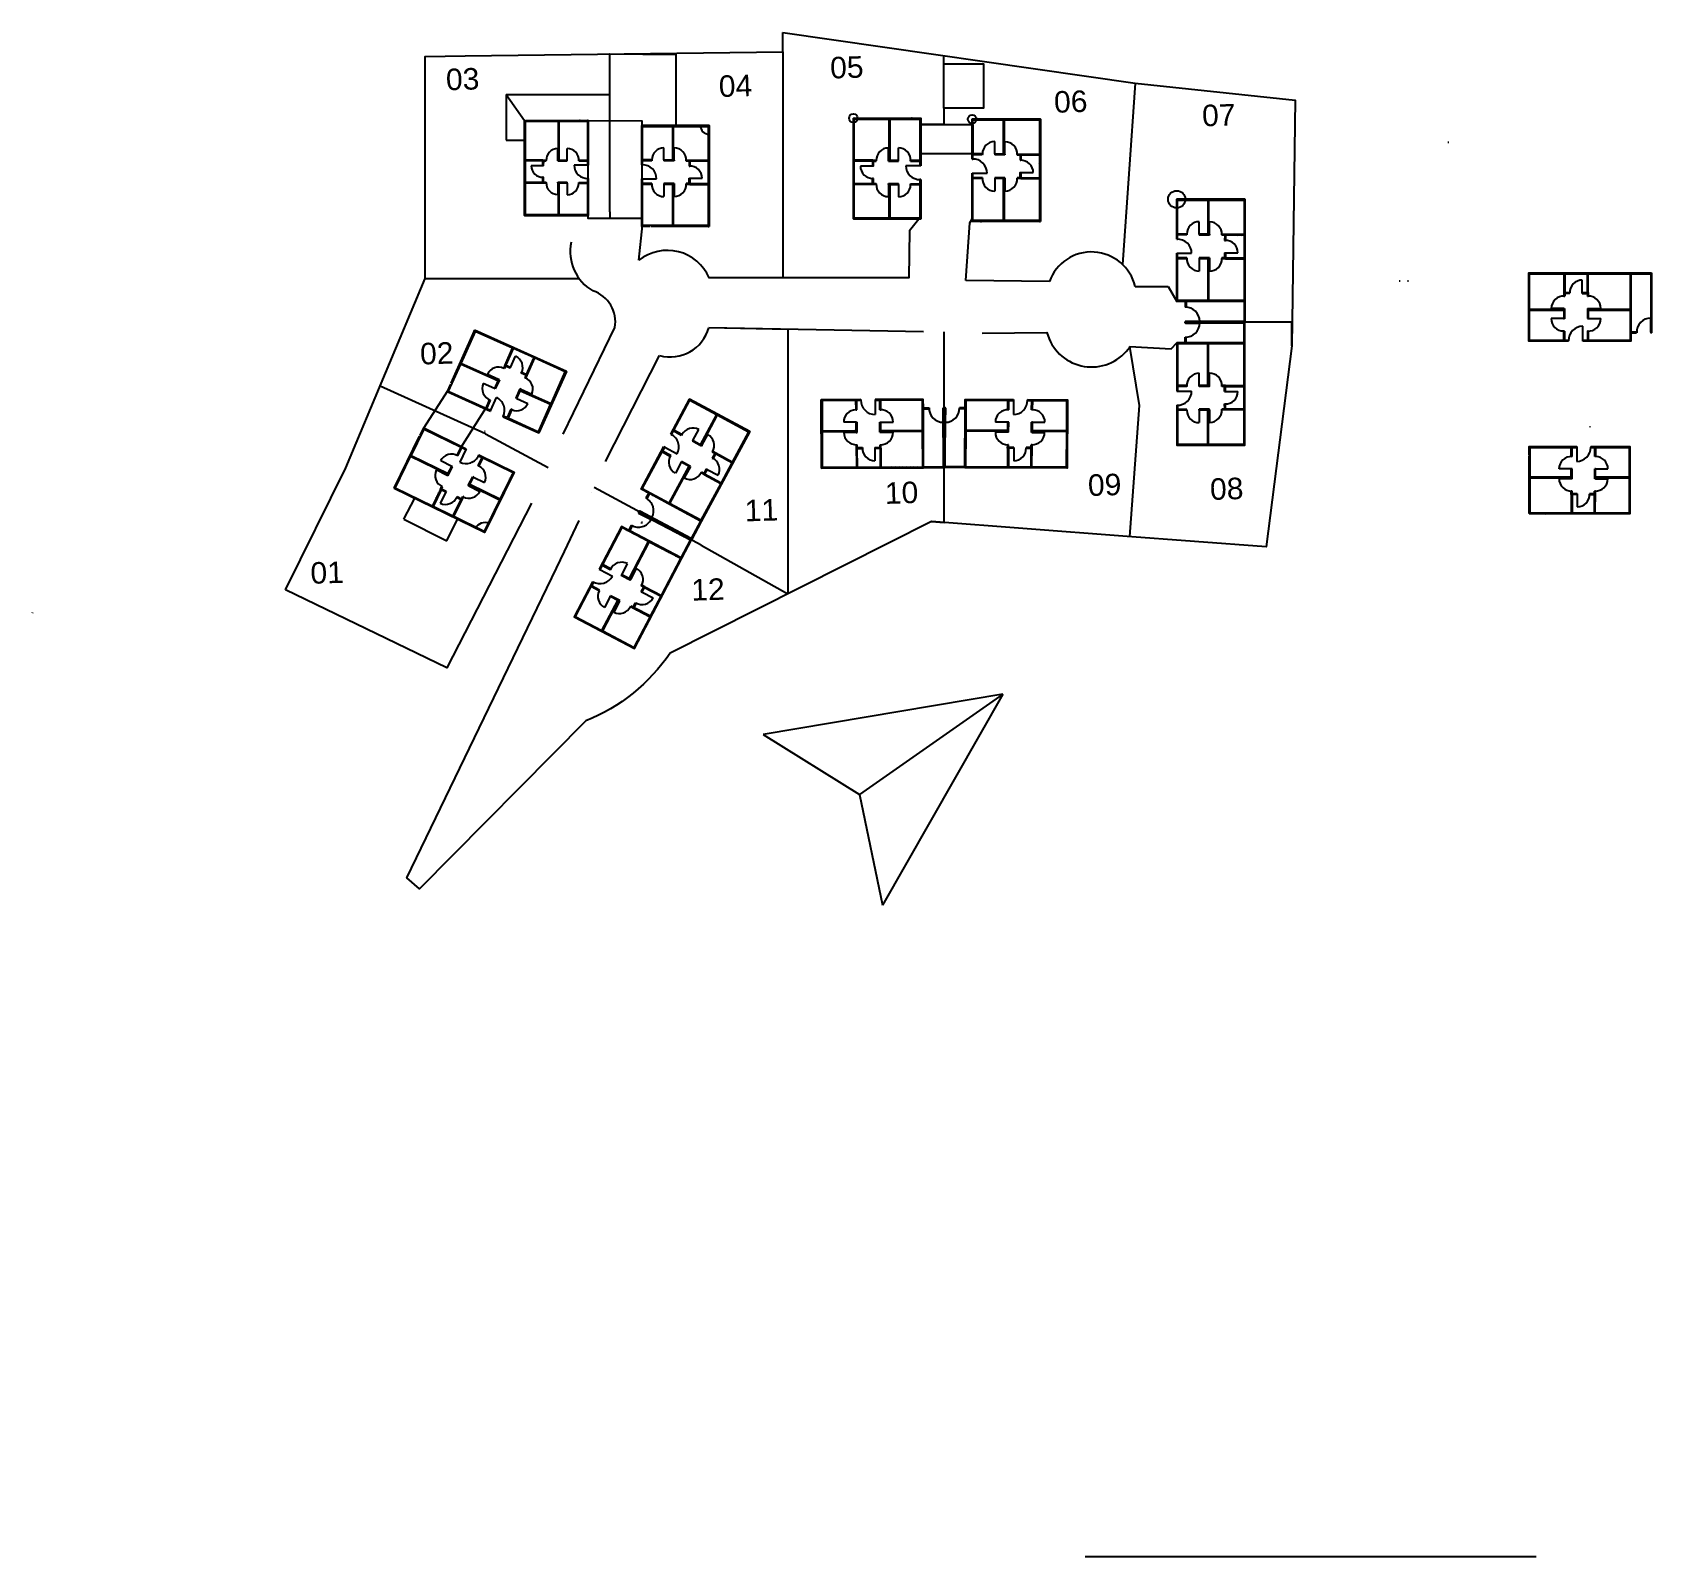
# Model space of a CAD drawing. Header units: millimetres. Extents: x 190 to 378, y 11 to 188.
import ezdxf

# ---------------------------------------------------------------- set-up
doc = ezdxf.new("R2010")
doc.units = ezdxf.units.MM
doc.styles.get("Standard").update_dxf_attribs({"font": 'arial.ttf'})
pattern_1 = [(45, (-54.15794, 9.33858), (-0.2245064, 0.2245064), [])]
pattern_2 = [(225, (664.45732, 323.84842), (0.22126613, -0.22126613), [])]
pattern_3 = [(45, (-77.93602, 18.6512), (-0.2245064, 0.2245064), [])]
pattern_4 = [(135, (523.22242, -224.516), (-0.2245064, -0.2245064), [])]
pattern_5 = [(16.72004, (-141.39198, 183.73113), (-0.0913433, 0.30407672), [])]
pattern_6 = [(45, (-110.9001, 20.20014), (-0.22126613, 0.22126613), [])]
pattern_7 = [(225, (605.23523, 315.52547), (0.20901178, -0.20901178), [])]
pattern_8 = [(315, (218.2009, 511.61505), (0.22126613, 0.22126613), [])]
pattern_9 = [(288.9283, (267.74418, 539.95156), (0.29599663, 0.10150566), [])]
pattern_10 = [(16.02646, (-125.25624, 217.3366), (-0.08765578, 0.30516015), [])]
pattern_11 = [(292.94473, (257.20698, 579.88765), (0.28815995, 0.12198872), [])]
pattern_12 = [(314.77233, (151.9985, 523.12673), (0.22539672, 0.22361254), [])]
pattern_13 = [(45, (-54.15794, 45.73144), (-0.2245064, 0.2245064), [])]
pattern_14 = [(314.77233, (153.18443, 523.12673), (0.22539672, 0.22361254), [])]

msp = doc.modelspace()

# ---------------------------------------------------------------- texts
for s, p in [('05', (282.5, 182.91)), ('03', (237.84, 181.54)), ('04', (269.56, 180.76)), ('06', (308.53, 178.93)), ('07', (325.74, 177.35)), ('02', (234.83, 149.68)), ('10', (288.86, 133.48)), ('09', (312.47, 134.4)), ('08', (326.66, 133.94)), ('11', (272.57, 131.45)), ('01', (222.09, 124.2)), ('12', (266.36, 122.24))]:
    msp.add_text(s, height=2.5, rotation=1.7996).set_placement(p)

# ---------------------------------------------------------------- hatches: boundary and pattern name
h = msp.add_hatch()
h.set_pattern_fill('ANSI31', color=256, scale=0.093098, angle=180)
h.set_pattern_definition([(225, (577.96972, 326.46227), (0.20901178, -0.20901178), [])])
h.paths.add_polyline_path([(254.25, 173.43), (253.25, 173.43, -0.017288), (253.24, 173.34), (254.25, 173.34), (254.25, 172.83), (254.34, 172.83), (254.34, 177.49), (254.25, 177.49)])
h.paths.add_polyline_path([(250.89, 173.43), (250.8, 173.43), (250.8, 173.34), (251.9, 173.34), (251.9, 173.43), (250.98, 173.43), (250.98, 177.48), (250.89, 177.48)])
h.paths.add_polyline_path([(246.95, 166.99), (254.34, 166.99), (254.34, 171.3), (254.25, 171.3), (254.25, 170.84), (253.24, 170.85), (253.24, 170.76), (254.25, 170.75), (254.25, 167.08), (250.98, 167.08), (250.98, 170.78), (251.9, 170.77), (251.9, 170.86), (250.8, 170.87), (250.8, 170.78), (250.89, 170.78), (250.89, 167.08), (247.04, 167.08), (247.04, 170.81), (249.46, 170.79), (249.46, 170.88), (249.15, 170.88), (249.15, 171.44), (249.06, 171.44), (249.06, 170.88), (247.04, 170.9), (247.04, 173.34), (249.07, 173.34), (249.07, 172.78), (249.16, 172.78), (249.17, 173.34), (249.46, 173.34), (249.46, 173.43), (249.07, 173.43), (247.04, 173.43), (247.04, 177.47), (246.95, 177.47)])
h.paths.add_polyline_path([(250.89, 177.48), (250.98, 177.48), (250.98, 177.95), (254.25, 177.95), (254.25, 177.49), (254.34, 177.49), (254.34, 178.04), (253.42, 178.04), (253.32, 178.04), (247.04, 178.04), (246.95, 178.04), (246.95, 177.47), (247.04, 177.47), (247.04, 177.95), (250.89, 177.95)])
h = msp.add_hatch()
h.set_pattern_fill('ANSI31', color=256, scale=0.098557)
h.set_pattern_definition(pattern_6)
h.paths.add_polyline_path([(264.22, 177.34), (268.3, 177.34), (268.3, 173.4), (265.74, 173.42), (265.74, 173.33), (266.06, 173.32), (266.06, 172.73), (266.16, 172.73), (266.16, 173.32), (268.3, 173.31), (268.3, 172.42), (268.39, 172.42), (268.39, 177.44), (260.57, 177.44), (260.57, 172.88), (260.67, 172.88), (260.67, 173.36), (261.73, 173.36), (261.73, 173.45), (260.67, 173.46), (260.67, 177.34), (264.12, 177.34), (264.12, 173.44), (263.15, 173.44), (263.15, 173.34), (264.32, 173.34), (264.32, 173.43), (264.22, 173.44)])
h = msp.add_hatch()
h.set_pattern_fill('ANSI31', color=256, scale=0.098557)
h.set_pattern_definition([(45, (-82.036, 8.6221), (-0.22126613, 0.22126613), [])])
h.paths.add_polyline_path([(260.67, 170.62), (261.73, 170.62, -0.017288), (261.73, 170.72), (260.67, 170.72), (260.67, 171.26), (260.57, 171.26), (260.57, 166.33), (260.67, 166.33)])
h.paths.add_polyline_path([(264.22, 170.62), (264.32, 170.62), (264.32, 170.72), (263.15, 170.72), (263.15, 170.62), (264.12, 170.62), (264.12, 166.34), (264.22, 166.34)])
h.paths.add_polyline_path([(268.39, 177.44), (260.57, 177.44), (260.57, 172.88), (260.67, 172.88), (260.67, 173.36), (261.73, 173.36), (261.73, 173.45), (260.67, 173.46), (260.67, 177.34), (264.12, 177.34), (264.12, 173.44), (263.15, 173.44), (263.15, 173.34), (264.32, 173.34), (264.32, 173.43), (264.22, 173.44), (264.22, 177.34), (268.3, 177.34), (268.3, 173.4), (265.74, 173.42), (265.74, 173.33), (266.06, 173.32), (266.06, 172.73), (266.16, 172.73), (266.16, 173.32), (268.3, 173.31), (268.3, 170.72), (266.14, 170.72), (266.15, 171.31), (266.05, 171.32), (266.04, 170.72), (265.74, 170.72), (265.74, 170.62), (266.14, 170.62), (268.3, 170.62), (268.3, 166.35), (268.39, 166.35)])
h.paths.add_polyline_path([(264.22, 166.34), (264.12, 166.34), (264.12, 165.84), (260.67, 165.84), (260.67, 166.33), (260.57, 166.33), (260.57, 165.74), (261.55, 165.74), (261.64, 165.74), (268.3, 165.74), (268.39, 165.74), (268.39, 166.35), (268.3, 166.35), (268.3, 165.84), (264.22, 165.84)])
h = msp.add_hatch()
h.set_pattern_fill('ANSI31', color=256, scale=0.098557, angle=180)
h.set_pattern_definition([(225, (635.59324, 335.42645), (0.22126613, -0.22126613), [])])
h.paths.add_polyline_path([(292.89, 173.42), (291.83, 173.42, -0.017288), (291.83, 173.33), (292.89, 173.33), (292.89, 172.79), (292.99, 172.79), (292.99, 177.72), (292.89, 177.72)])
h.paths.add_polyline_path([(289.34, 173.42), (289.24, 173.42), (289.24, 173.33), (290.4, 173.33), (290.4, 173.42), (289.44, 173.42), (289.44, 177.71), (289.34, 177.71)])
h.paths.add_polyline_path([(285.16, 166.61), (292.99, 166.61), (292.99, 171.17), (292.89, 171.17), (292.89, 170.68), (291.82, 170.69), (291.82, 170.59), (292.89, 170.59), (292.89, 166.7), (289.44, 166.7), (289.44, 170.61), (290.4, 170.61), (290.4, 170.7), (289.24, 170.71), (289.24, 170.61), (289.34, 170.61), (289.34, 166.7), (285.26, 166.7), (285.26, 170.64), (287.82, 170.62), (287.82, 170.72), (287.49, 170.73), (287.5, 171.31), (287.4, 171.31), (287.4, 170.73), (285.26, 170.74), (285.26, 173.33), (287.41, 173.33), (287.41, 172.73), (287.51, 172.73), (287.51, 173.33), (287.82, 173.33), (287.82, 173.42), (287.42, 173.42), (285.26, 173.42), (285.26, 177.7), (285.16, 177.7)])
h.paths.add_polyline_path([(289.34, 177.71), (289.44, 177.71), (289.44, 178.21), (292.89, 178.21), (292.89, 177.72), (292.99, 177.72), (292.99, 178.31), (292.01, 178.31), (291.91, 178.31), (285.26, 178.31), (285.16, 178.31), (285.16, 177.7), (285.26, 177.7), (285.26, 178.21), (289.34, 178.21)])
h = msp.add_hatch()
h.set_pattern_fill('ANSI31', color=256, scale=0.1)
h.set_pattern_definition(pattern_3)
h.paths.add_polyline_path([(302.68, 178.1), (306.81, 178.1), (306.81, 174.1), (304.22, 174.12), (304.22, 174.02), (304.55, 174.02), (304.54, 173.42), (304.64, 173.42), (304.65, 174.02), (306.81, 174), (306.81, 173.1), (306.91, 173.1), (306.91, 178.2), (298.97, 178.2), (298.97, 173.56), (299.07, 173.56), (299.07, 174.06), (300.15, 174.05), (300.16, 174.15), (299.07, 174.16), (299.07, 178.1), (302.58, 178.1), (302.58, 174.13), (301.6, 174.14), (301.59, 174.04), (302.78, 174.03), (302.78, 174.13), (302.68, 174.13)])
h = msp.add_hatch()
h.set_pattern_fill('ANSI31', color=256, scale=0.1)
h.set_pattern_definition([(45, (-48.64925, 6.90363), (-0.2245064, 0.2245064), [])])
h.paths.add_polyline_path([(299.07, 171.28), (300.15, 171.28, -0.017288), (300.15, 171.38), (299.07, 171.38), (299.07, 171.92), (298.97, 171.92), (298.97, 166.92), (299.07, 166.92)])
h.paths.add_polyline_path([(302.68, 171.28), (302.78, 171.28), (302.78, 171.38), (301.6, 171.38), (301.6, 171.28), (302.58, 171.28), (302.58, 166.93), (302.68, 166.93)])
h.paths.add_polyline_path([(306.91, 178.2), (298.97, 178.2), (298.97, 173.56), (299.07, 173.56), (299.07, 174.06), (300.15, 174.05), (300.16, 174.15), (299.07, 174.16), (299.07, 178.1), (302.58, 178.1), (302.58, 174.13), (301.6, 174.14), (301.59, 174.04), (302.78, 174.03), (302.78, 174.13), (302.68, 174.13), (302.68, 178.1), (306.81, 178.1), (306.81, 174.1), (304.22, 174.12), (304.22, 174.02), (304.55, 174.02), (304.54, 173.42), (304.64, 173.42), (304.65, 174.02), (306.81, 174), (306.81, 171.38), (304.63, 171.38), (304.63, 171.98), (304.53, 171.98), (304.53, 171.38), (304.22, 171.38), (304.22, 171.28), (304.63, 171.28), (306.81, 171.28), (306.81, 166.94), (306.91, 166.94)])
h.paths.add_polyline_path([(302.68, 166.93), (302.58, 166.93), (302.58, 166.42), (299.07, 166.42), (299.07, 166.92), (298.97, 166.92), (298.97, 166.32), (299.96, 166.32), (300.06, 166.32), (306.81, 166.32), (306.91, 166.32), (306.91, 166.94), (306.81, 166.94), (306.81, 166.42), (302.68, 166.42)])
h = msp.add_hatch()
h.set_pattern_fill('ANSI31', color=256, scale=0.093098, angle=180)
h.set_pattern_definition(pattern_7)
h.paths.add_polyline_path([(250.89, 173.43), (250.8, 173.43), (250.8, 173.34), (251.9, 173.34), (251.9, 173.43), (250.98, 173.43), (250.98, 176.31), (250.89, 176.31)])
h.paths.add_polyline_path([(254.25, 173.43), (253.25, 173.43, -0.017288), (253.24, 173.34), (254.25, 173.34), (254.25, 172.83), (254.34, 172.83), (254.34, 176.29), (254.25, 176.29)])
h.paths.add_polyline_path([(246.95, 171.73), (247.04, 171.73), (247.04, 173.34), (249.07, 173.34), (249.07, 172.78), (249.16, 172.78), (249.17, 173.34), (249.46, 173.34), (249.46, 173.43), (249.07, 173.43), (247.04, 173.43), (247.04, 176.33), (246.95, 176.33)])
h = msp.add_hatch()
h.set_pattern_fill('ANSI31', color=256, scale=0.098557, angle=180)
h.set_pattern_definition(pattern_2)
h.paths.add_polyline_path([(289.34, 173.42), (289.24, 173.42), (289.24, 173.33), (290.4, 173.33), (290.4, 173.42), (289.44, 173.42), (289.44, 176.47), (289.34, 176.47)])
h.paths.add_polyline_path([(292.89, 173.42), (291.83, 173.42, -0.017288), (291.83, 173.33), (292.89, 173.33), (292.89, 172.79), (292.99, 172.79), (292.99, 176.45), (292.89, 176.45)])
h.paths.add_polyline_path([(285.16, 171.63), (285.26, 171.62), (285.26, 173.33), (287.41, 173.33), (287.41, 172.73), (287.51, 172.73), (287.51, 173.33), (287.82, 173.33), (287.82, 173.42), (287.42, 173.42), (285.26, 173.42), (285.26, 176.49), (285.16, 176.49)])
h = msp.add_hatch()
h.set_pattern_fill('ANSI31', color=256, scale=0.093098, angle=180)
h.set_pattern_definition(pattern_7)
h.paths.add_polyline_path([(250.89, 167.08), (247.04, 167.08), (247.04, 170.81), (249.46, 170.79), (249.46, 170.88), (249.15, 170.88), (249.15, 171.44), (249.06, 171.44), (249.06, 170.88), (247.04, 170.9), (247.04, 171.73), (246.95, 171.73), (246.95, 166.99), (254.34, 166.99), (254.34, 171.3), (254.25, 171.3), (254.25, 170.84), (253.24, 170.85), (253.24, 170.76), (254.25, 170.75), (254.25, 167.08), (250.98, 167.08), (250.98, 170.78), (251.9, 170.77), (251.9, 170.86), (250.8, 170.87), (250.8, 170.78), (250.89, 170.78)])
h = msp.add_hatch()
h.set_pattern_fill('ANSI31', color=256, scale=0.098557)
h.set_pattern_definition(pattern_6)
h.paths.add_polyline_path([(264.22, 170.62), (264.32, 170.62), (264.32, 170.72), (263.15, 170.72), (263.15, 170.62), (264.12, 170.62), (264.12, 167.58), (264.22, 167.58)])
h.paths.add_polyline_path([(260.67, 170.62), (261.73, 170.62, -0.017288), (261.73, 170.72), (260.67, 170.72), (260.67, 171.26), (260.57, 171.26), (260.57, 167.6), (260.67, 167.6)])
h.paths.add_polyline_path([(268.39, 172.42), (268.3, 172.42), (268.3, 170.72), (266.14, 170.72), (266.15, 171.31), (266.05, 171.32), (266.04, 170.72), (265.74, 170.72), (265.74, 170.62), (266.14, 170.62), (268.3, 170.62), (268.3, 167.56), (268.39, 167.56)])
h = msp.add_hatch()
h.set_pattern_fill('ANSI31', color=256, scale=0.098557, angle=180)
h.set_pattern_definition(pattern_2)
h.paths.add_polyline_path([(289.34, 166.7), (285.26, 166.7), (285.26, 170.64), (287.82, 170.62), (287.82, 170.72), (287.49, 170.73), (287.5, 171.31), (287.4, 171.31), (287.4, 170.73), (285.26, 170.74), (285.26, 171.62), (285.16, 171.63), (285.16, 166.61), (292.99, 166.61), (292.99, 171.17), (292.89, 171.17), (292.89, 170.68), (291.82, 170.69), (291.82, 170.59), (292.89, 170.59), (292.89, 166.7), (289.44, 166.7), (289.44, 170.61), (290.4, 170.61), (290.4, 170.7), (289.24, 170.71), (289.24, 170.61), (289.34, 170.61)])
h = msp.add_hatch()
h.set_pattern_fill('ANSI31', color=256, scale=0.1)
h.set_pattern_definition(pattern_3)
h.paths.add_polyline_path([(302.68, 171.28), (302.78, 171.28), (302.78, 171.38), (301.6, 171.38), (301.6, 171.28), (302.58, 171.28), (302.58, 168.19), (302.68, 168.19)])
h.paths.add_polyline_path([(299.07, 171.28), (300.15, 171.28, -0.017288), (300.15, 171.38), (299.07, 171.38), (299.07, 171.92), (298.97, 171.92), (298.97, 168.21), (299.07, 168.21)])
h.paths.add_polyline_path([(306.91, 173.1), (306.81, 173.1), (306.81, 171.38), (304.63, 171.38), (304.63, 171.98), (304.53, 171.98), (304.53, 171.38), (304.22, 171.38), (304.22, 171.28), (304.63, 171.28), (306.81, 171.28), (306.81, 168.17), (306.91, 168.17)])
h = msp.add_hatch()
h.set_pattern_fill('ANSI31', color=256, scale=0.1)
h.set_pattern_definition(pattern_1)
h.paths.add_polyline_path([(326.46, 168.78), (330.59, 168.78), (330.59, 164.79), (328, 164.81), (327.99, 164.71), (328.33, 164.7), (328.32, 164.11), (328.42, 164.11), (328.43, 164.7), (330.59, 164.69), (330.59, 163.79), (330.69, 163.79), (330.69, 168.88), (322.75, 168.88), (322.75, 164.25), (322.85, 164.25), (322.85, 164.75), (323.93, 164.74), (323.93, 164.84), (322.85, 164.85), (322.85, 168.78), (326.36, 168.78), (326.36, 164.82), (325.37, 164.83), (325.37, 164.73), (326.55, 164.72), (326.56, 164.82), (326.46, 164.82)])
h = msp.add_hatch()
h.set_pattern_fill('ANSI31', color=256, scale=0.1)
h.set_pattern_definition(pattern_1)
h.paths.add_polyline_path([(326.46, 161.97), (326.56, 161.97), (326.56, 162.07), (325.37, 162.07), (325.37, 161.97), (326.36, 161.97), (326.36, 158.88), (326.46, 158.88)])
h.paths.add_polyline_path([(322.85, 161.97), (323.93, 161.97, -0.017288), (323.93, 162.07), (322.85, 162.07), (322.85, 162.61), (322.75, 162.61), (322.75, 158.89), (322.85, 158.89)])
h.paths.add_polyline_path([(330.69, 163.79), (330.59, 163.79), (330.59, 162.07), (328.41, 162.07), (328.41, 162.67), (328.31, 162.67), (328.31, 162.07), (328, 162.07), (328, 161.97), (328.41, 161.97), (330.59, 161.97), (330.59, 158.86), (330.69, 158.86)])
h.paths.add_polyline_path([(322.85, 158.89), (322.75, 158.89), (322.75, 157.01), (323.74, 157.01), (323.74, 156.34, -0.015248), (323.84, 156.34), (323.84, 157.01), (330.59, 157.01), (330.59, 154.7), (323.84, 154.7), (323.74, 154.7), (323.74, 154.6), (330.69, 154.6), (330.69, 157.01), (330.69, 158.86), (330.59, 158.86), (330.59, 157.11), (326.46, 157.11), (326.46, 158.88), (326.36, 158.88), (326.36, 157.11), (322.85, 157.11)])
h = msp.add_hatch()
h.set_pattern_fill('ANSI31', color=256, scale=0.1, angle=90)
h.set_pattern_definition(pattern_4)
h.paths.add_polyline_path([(363.78, 156.1), (363.78, 160.23), (367.77, 160.23), (367.76, 157.64), (367.86, 157.64), (367.86, 157.97), (368.45, 157.96), (368.45, 158.06), (367.86, 158.07), (367.87, 160.23), (368.77, 160.23), (368.77, 160.33), (363.68, 160.33), (363.68, 152.39), (368.31, 152.39), (368.31, 152.49), (367.82, 152.49), (367.82, 153.57), (367.72, 153.58), (367.72, 152.49), (363.78, 152.49), (363.78, 156), (367.74, 156), (367.74, 155.02), (367.84, 155.01), (367.84, 156.2), (367.74, 156.2), (367.74, 156.1)])
h = msp.add_hatch()
h.set_pattern_fill('ANSI31', color=256, scale=0.1, angle=90)
h.set_pattern_definition(pattern_4)
h.paths.add_polyline_path([(370.6, 156.1), (370.6, 156.2), (370.5, 156.2), (370.5, 155.02), (370.6, 155.02), (370.6, 156), (373.68, 156), (373.68, 156.1)])
h.paths.add_polyline_path([(370.6, 152.49), (370.6, 153.57, -0.017288), (370.5, 153.57), (370.5, 152.49), (369.95, 152.49), (369.95, 152.39), (373.67, 152.39), (373.67, 152.49)])
h.paths.add_polyline_path([(368.77, 160.33), (368.77, 160.23), (370.5, 160.23), (370.5, 158.05), (369.89, 158.05), (369.89, 157.95), (370.5, 157.95), (370.5, 157.64), (370.6, 157.64), (370.6, 158.05), (370.6, 160.23), (373.7, 160.23), (373.7, 160.33)])
h.paths.add_polyline_path([(373.67, 152.49), (373.67, 152.39), (375.55, 152.39), (375.55, 153.38), (376.22, 153.38, -0.015248), (376.22, 153.48), (375.55, 153.48), (375.55, 160.23), (377.86, 160.23), (377.86, 153.48), (377.86, 153.38), (377.96, 153.38), (377.96, 160.33), (375.55, 160.33), (373.7, 160.33), (373.7, 160.23), (375.45, 160.23), (375.45, 156.1), (373.68, 156.1), (373.68, 156), (375.45, 156), (375.45, 152.49)])
h = msp.add_hatch()
h.set_pattern_fill('ANSI31', color=256, scale=0.1)
h.set_pattern_definition(pattern_13)
h.paths.add_polyline_path([(326.46, 147.24), (326.56, 147.24), (326.56, 147.14), (325.37, 147.14), (325.37, 147.24), (326.36, 147.24), (326.36, 150.33), (326.46, 150.33)])
h.paths.add_polyline_path([(322.85, 147.24), (323.93, 147.24, 0.017288), (323.93, 147.14), (322.85, 147.14), (322.85, 146.59), (322.75, 146.59), (322.75, 150.31), (322.85, 150.31)])
h.paths.add_polyline_path([(330.69, 145.42), (330.59, 145.41), (330.59, 147.14), (328.41, 147.14), (328.41, 146.54), (328.31, 146.54), (328.31, 147.14), (328, 147.14), (328, 147.24), (328.41, 147.24), (330.59, 147.24), (330.59, 150.35), (330.69, 150.35)])
h.paths.add_polyline_path([(322.85, 150.31), (322.75, 150.31), (322.75, 152.19), (323.74, 152.19), (323.74, 152.86, 0.015248), (323.84, 152.86), (323.84, 152.19), (330.59, 152.19), (330.59, 154.5), (323.84, 154.5), (323.74, 154.5), (323.74, 154.6), (330.69, 154.6), (330.69, 152.19), (330.69, 150.35), (330.59, 150.35), (330.59, 152.09), (326.46, 152.09), (326.46, 150.33), (326.36, 150.33), (326.36, 152.09), (322.85, 152.09)])
h = msp.add_hatch()
h.set_pattern_fill('ANSI31', color=256, scale=0.098557, angle=247.9447)
h.set_pattern_definition([(292.94473, (235.63772, 557.48334), (0.28815995, 0.12198872), [])])
h.paths.add_polyline_path([(242.43, 144.63), (242.86, 145.59, 0.017288), (242.95, 145.56), (242.52, 144.59), (243.01, 144.37), (242.97, 144.28), (238.47, 146.29), (238.51, 146.38)])
h.paths.add_polyline_path([(243.88, 147.87), (243.92, 147.96), (244.01, 147.92), (243.54, 146.85), (243.45, 146.89), (243.84, 147.78), (239.93, 149.53), (239.97, 149.62)])
h.paths.add_polyline_path([(251.81, 148.89), (248.61, 141.75), (244.45, 143.62), (244.49, 143.71), (244.93, 143.51), (245.36, 144.48), (245.45, 144.44), (245.02, 143.47), (248.56, 141.88), (249.97, 145.03), (246.41, 146.63), (246.02, 145.74), (245.93, 145.78), (246.4, 146.85), (246.49, 146.81), (246.45, 146.72), (250.02, 145.12), (251.68, 148.84), (248.09, 150.45), (247.06, 148.11), (246.97, 148.15), (247.1, 148.45), (246.56, 148.68), (246.6, 148.77), (247.14, 148.54), (248, 150.49), (245.64, 151.55), (244.76, 149.58), (245.3, 149.34), (245.26, 149.25), (244.72, 149.49), (244.59, 149.21), (244.5, 149.25), (244.67, 149.62), (245.55, 151.59), (241.65, 153.33), (241.69, 153.42)])
h.paths.add_polyline_path([(239.97, 149.62), (239.93, 149.53), (239.48, 149.73), (238.06, 146.58), (238.51, 146.38), (238.47, 146.29), (237.93, 146.53), (238.33, 147.42), (238.37, 147.51), (241.09, 153.58), (241.13, 153.67), (241.69, 153.42), (241.65, 153.33), (241.18, 153.54), (239.52, 149.82)])
h = msp.add_hatch()
h.set_pattern_fill('ANSI31', color=256, scale=0.098557, angle=247.9447)
h.set_pattern_definition(pattern_11)
h.paths.add_polyline_path([(243.88, 147.87), (243.92, 147.96), (244.01, 147.92), (243.54, 146.85), (243.45, 146.89), (243.84, 147.78), (241.06, 149.02), (241.1, 149.11)])
h.paths.add_polyline_path([(242.43, 144.63), (242.86, 145.59, 0.017288), (242.95, 145.56), (242.52, 144.59), (243.01, 144.37), (242.97, 144.28), (239.63, 145.77), (239.67, 145.86)])
h.paths.add_polyline_path([(247.23, 150.94), (247.19, 150.85), (245.64, 151.55), (244.76, 149.58), (245.3, 149.34), (245.26, 149.25), (244.72, 149.49), (244.59, 149.21), (244.5, 149.25), (244.67, 149.62), (245.55, 151.59), (242.75, 152.84), (242.79, 152.93)])
h = msp.add_hatch()
h.set_pattern_fill('ANSI31', color=256, scale=0.098557, angle=247.9447)
h.set_pattern_definition(pattern_11)
h.paths.add_polyline_path([(250.02, 145.12), (251.68, 148.84), (248.09, 150.45), (247.06, 148.11), (246.97, 148.15), (247.1, 148.45), (246.56, 148.68), (246.6, 148.77), (247.14, 148.54), (248, 150.49), (247.19, 150.85), (247.23, 150.94), (251.81, 148.89), (248.61, 141.75), (244.45, 143.62), (244.49, 143.71), (244.93, 143.51), (245.36, 144.48), (245.45, 144.44), (245.02, 143.47), (248.56, 141.88), (249.97, 145.03), (246.41, 146.63), (246.02, 145.74), (245.93, 145.78), (246.4, 146.85), (246.49, 146.81), (246.45, 146.72)])
h = msp.add_hatch()
h.set_pattern_fill('ANSI31', color=256, scale=0.1, angle=-28.28)
h.set_pattern_definition(pattern_5)
h.paths.add_polyline_path([(269.33, 143.82), (272.98, 141.86), (271.08, 138.34), (268.81, 139.59), (268.76, 139.5), (269.05, 139.34), (268.76, 138.82), (268.85, 138.77), (269.14, 139.29), (271.03, 138.25), (270.61, 137.46), (270.7, 137.41), (273.11, 141.9), (266.12, 145.66), (263.93, 141.58), (264.01, 141.53), (264.25, 141.97), (265.2, 141.45), (265.24, 141.54), (264.29, 142.06), (266.16, 145.53), (269.25, 143.87), (267.37, 140.37), (266.51, 140.85), (266.46, 140.76), (267.5, 140.19), (267.54, 140.28), (267.46, 140.33)])
h = msp.add_hatch()
h.set_pattern_fill('ANSI31', color=256, scale=0.1, angle=-90.2277)
h.set_pattern_definition(pattern_14)
h.paths.add_polyline_path([(281.53, 141.88), (281.55, 137.75), (285.55, 137.76), (285.52, 140.36), (285.62, 140.36), (285.62, 140.03), (286.22, 140.04), (286.22, 139.94), (285.62, 139.93), (285.65, 137.76), (286.54, 137.77), (286.55, 137.67), (281.45, 137.65), (281.42, 145.59), (286.05, 145.6), (286.05, 145.5), (285.56, 145.5), (285.57, 144.42), (285.47, 144.42), (285.46, 145.5), (281.52, 145.49), (281.53, 141.98), (285.5, 142), (285.49, 142.98), (285.59, 142.98), (285.6, 141.8), (285.5, 141.8), (285.5, 141.9)])
h = msp.add_hatch()
h.set_pattern_fill('ANSI31', color=256, scale=0.1, angle=-90.2277)
h.set_pattern_definition(pattern_14)
h.paths.add_polyline_path([(288.35, 141.91), (288.35, 141.81), (288.25, 141.81), (288.25, 142.99), (288.35, 142.99), (288.35, 142.01), (291.44, 142.02), (291.44, 141.92)])
h.paths.add_polyline_path([(288.34, 145.51), (288.34, 144.44, 0.017288), (288.24, 144.44), (288.24, 145.51), (287.69, 145.51), (287.69, 145.61), (291.41, 145.63), (291.41, 145.53)])
h.paths.add_polyline_path([(286.55, 137.67), (286.54, 137.77), (288.27, 137.77), (288.26, 139.96), (287.66, 139.95), (287.66, 140.05), (288.26, 140.06), (288.26, 140.37), (288.36, 140.37), (288.36, 139.96), (288.37, 137.77), (291.48, 137.79), (291.48, 137.69)])
h.paths.add_polyline_path([(291.41, 145.53), (291.41, 145.63), (293.29, 145.63), (293.3, 144.64), (293.97, 144.65, 0.015248), (293.97, 144.55), (293.3, 144.54), (293.32, 137.79), (295.63, 137.8), (295.61, 144.55), (295.6, 144.66), (295.7, 144.65), (295.73, 137.7), (293.32, 137.69), (291.48, 137.69), (291.48, 137.79), (293.22, 137.79), (293.21, 141.93), (291.44, 141.92), (291.44, 142.02), (293.21, 142.03), (293.19, 145.53)])
h = msp.add_hatch()
h.set_pattern_fill('ANSI31', color=256, scale=0.1, angle=-90.2277)
h.set_pattern_definition(pattern_12)
h.paths.add_polyline_path([(303.11, 141.91), (303.11, 141.81), (303.21, 141.81), (303.22, 142.99), (303.12, 142.99), (303.11, 142.01), (300.02, 142.02), (300.02, 141.92)])
h.paths.add_polyline_path([(303.13, 145.51), (303.12, 144.44, -0.017288), (303.22, 144.44), (303.23, 145.51), (303.77, 145.51), (303.77, 145.61), (300.05, 145.63), (300.05, 145.53)])
h.paths.add_polyline_path([(304.92, 137.67), (304.92, 137.77), (303.2, 137.77), (303.2, 139.96), (303.8, 139.95), (303.81, 140.05), (303.2, 140.06), (303.21, 140.37), (303.11, 140.37), (303.1, 139.96), (303.1, 137.77), (299.99, 137.79), (299.99, 137.69)])
h.paths.add_polyline_path([(300.05, 145.53), (300.05, 145.63), (298.17, 145.63), (298.17, 144.64), (297.5, 144.65, -0.015248), (297.5, 144.55), (298.17, 144.54), (298.14, 137.79), (295.83, 137.8), (295.86, 144.55), (295.86, 144.66), (295.76, 144.65), (295.73, 137.7), (298.14, 137.69), (299.99, 137.69), (299.99, 137.79), (298.24, 137.79), (298.26, 141.93), (300.02, 141.92), (300.02, 142.02), (298.26, 142.03), (298.27, 145.53)])
h = msp.add_hatch()
h.set_pattern_fill('ANSI31', color=256, scale=0.1, angle=-90.2277)
h.set_pattern_definition(pattern_12)
h.paths.add_polyline_path([(309.93, 141.88), (309.91, 137.75), (305.92, 137.76), (305.95, 140.36), (305.85, 140.36), (305.84, 140.03), (305.25, 140.04), (305.25, 139.94), (305.84, 139.93), (305.82, 137.76), (304.92, 137.77), (304.92, 137.67), (310.01, 137.65), (310.04, 145.59), (305.41, 145.6), (305.41, 145.5), (305.91, 145.5), (305.89, 144.42), (305.99, 144.42), (306.01, 145.5), (309.94, 145.49), (309.93, 141.98), (305.97, 142), (305.98, 142.98), (305.88, 142.98), (305.86, 141.8), (305.96, 141.8), (305.96, 141.9)])
h = msp.add_hatch()
h.set_pattern_fill('ANSI31', color=256, scale=0.1)
h.set_pattern_definition(pattern_13)
h.paths.add_polyline_path([(326.46, 140.42), (330.59, 140.42), (330.59, 144.42), (328, 144.4), (327.99, 144.5), (328.33, 144.5), (328.32, 145.1), (328.42, 145.1), (328.43, 144.5), (330.59, 144.52), (330.59, 145.41), (330.69, 145.42), (330.69, 140.32), (322.75, 140.32), (322.75, 144.95), (322.85, 144.95), (322.85, 144.46), (323.93, 144.47), (323.93, 144.37), (322.85, 144.36), (322.85, 140.42), (326.36, 140.42), (326.36, 144.39), (325.37, 144.38), (325.37, 144.48), (326.55, 144.49), (326.56, 144.39), (326.46, 144.39)])
h = msp.add_hatch()
h.set_pattern_fill('ANSI31', color=256, scale=0.098557, angle=243.9283)
h.set_pattern_definition([(288.9283, (244.65864, 519.11304), (0.29599663, 0.10150566), [])])
h.paths.add_polyline_path([(239.56, 140.08), (239.09, 139.13, -0.017288), (239.18, 139.08), (239.65, 140.04), (240.13, 139.8), (240.17, 139.89), (235.74, 142.06), (235.7, 141.97)])
h.paths.add_polyline_path([(238, 136.89), (237.95, 136.8), (238.04, 136.76), (238.56, 137.81), (238.47, 137.85), (238.04, 136.98), (234.19, 138.86), (234.15, 138.77)])
h.paths.add_polyline_path([(242.29, 130.15), (245.73, 137.17), (241.63, 139.18), (241.58, 139.09), (242.02, 138.88), (241.54, 137.92), (241.63, 137.88), (242.11, 138.83), (245.6, 137.13), (244.08, 134.03), (240.57, 135.74), (241, 136.61), (240.91, 136.65), (240.39, 135.61), (240.48, 135.57), (240.52, 135.66), (244.03, 133.94), (242.24, 130.28), (238.7, 132.01), (239.85, 134.3), (239.76, 134.34), (239.61, 134.05), (239.09, 134.31), (239.04, 134.22), (239.57, 133.96), (238.62, 132.05), (236.3, 133.19), (237.24, 135.12), (237.77, 134.86), (237.82, 134.94), (237.28, 135.21), (237.42, 135.48), (237.33, 135.53), (237.15, 135.16), (236.21, 133.23), (232.37, 135.11), (232.33, 135.02)])
h.paths.add_polyline_path([(234.15, 138.77), (234.19, 138.86), (233.74, 139.08), (235.26, 142.18), (235.7, 141.97), (235.74, 142.06), (235.22, 142.32), (234.79, 141.44), (234.74, 141.35), (231.82, 135.38), (231.78, 135.29), (232.33, 135.02), (232.37, 135.11), (231.91, 135.33), (233.7, 138.99)])
h = msp.add_hatch()
h.set_pattern_fill('ANSI31', color=256, scale=0.098557, angle=243.9283)
h.set_pattern_definition(pattern_9)
h.paths.add_polyline_path([(238, 136.89), (237.95, 136.8), (238.04, 136.76), (238.56, 137.81), (238.47, 137.85), (238.04, 136.98), (235.31, 138.32), (235.26, 138.23)])
h.paths.add_polyline_path([(239.56, 140.08), (239.09, 139.13, -0.017288), (239.18, 139.08), (239.65, 140.04), (240.13, 139.8), (240.17, 139.89), (236.88, 141.5), (236.84, 141.41)])
h.paths.add_polyline_path([(237.78, 132.35), (237.82, 132.44), (236.3, 133.19), (237.24, 135.12), (237.77, 134.86), (237.82, 134.94), (237.28, 135.21), (237.42, 135.48), (237.33, 135.53), (237.15, 135.16), (236.21, 133.23), (233.46, 134.58), (233.41, 134.49)])
h = msp.add_hatch()
h.set_pattern_fill('ANSI31', color=256, scale=0.1, angle=-28.28)
h.set_pattern_definition(pattern_5)
h.paths.add_polyline_path([(266.1, 137.81), (266.19, 137.77), (266.24, 137.85), (265.2, 138.41), (265.15, 138.33), (266.02, 137.86), (264.55, 135.14), (264.64, 135.09)])
h.paths.add_polyline_path([(262.93, 139.52), (263.88, 139.01, -0.017288), (263.93, 139.1), (262.98, 139.61), (263.24, 140.09), (263.15, 140.14), (261.39, 136.86), (261.47, 136.82)])
h.paths.add_polyline_path([(270.7, 137.41), (270.61, 137.46), (269.79, 135.94), (267.87, 136.98), (268.16, 137.5), (268.07, 137.55), (267.78, 137.02), (267.51, 137.17), (267.46, 137.08), (267.82, 136.89), (269.75, 135.85), (268.27, 133.12), (268.36, 133.07)])
h.paths.add_polyline_path([(261.47, 136.82), (261.39, 136.86), (260.5, 135.21), (261.37, 134.74), (261.05, 134.15, -0.015248), (261.14, 134.1), (261.46, 134.69), (267.4, 131.49), (266.3, 129.46), (260.36, 132.66), (260.27, 132.71), (260.23, 132.62), (266.35, 129.32), (267.49, 131.44), (268.36, 133.07), (268.27, 133.12), (267.45, 131.58), (263.8, 133.54), (264.64, 135.09), (264.55, 135.14), (263.72, 133.59), (260.63, 135.25)])
h = msp.add_hatch()
h.set_pattern_fill('ANSI31', color=256, scale=0.098557, angle=270)
h.set_pattern_definition([(315, (206.6229, 482.75097), (0.22126613, 0.22126613), [])])
h.paths.add_polyline_path([(368.62, 140.05), (368.62, 138.99, -0.017288), (368.72, 138.98), (368.72, 140.05), (369.26, 140.05), (369.26, 140.15), (364.33, 140.15), (364.33, 140.05)])
h.paths.add_polyline_path([(368.62, 136.49), (368.62, 136.4), (368.72, 136.4), (368.72, 137.56), (368.62, 137.56), (368.62, 136.59), (364.34, 136.59), (364.34, 136.49)])
h.paths.add_polyline_path([(375.44, 132.32), (375.44, 140.15), (370.88, 140.15), (370.88, 140.05), (371.36, 140.05), (371.36, 138.98), (371.46, 138.98), (371.46, 140.05), (375.35, 140.05), (375.35, 136.59), (371.44, 136.59), (371.44, 137.56), (371.35, 137.56), (371.34, 136.4), (371.44, 136.4), (371.44, 136.49), (375.35, 136.49), (375.35, 132.42), (371.4, 132.42), (371.42, 134.98), (371.33, 134.98), (371.32, 134.65), (370.74, 134.66), (370.74, 134.56), (371.32, 134.55), (371.31, 132.42), (368.72, 132.42), (368.72, 134.57), (369.32, 134.57), (369.32, 134.67), (368.72, 134.67), (368.72, 134.98), (368.62, 134.98), (368.62, 134.57), (368.62, 132.42), (364.35, 132.42), (364.35, 132.32)])
h.paths.add_polyline_path([(364.34, 136.49), (364.34, 136.59), (363.84, 136.59), (363.84, 140.05), (364.33, 140.05), (364.33, 140.15), (363.74, 140.15), (363.74, 139.17), (363.74, 139.07), (363.74, 132.42), (363.74, 132.32), (364.35, 132.32), (364.35, 132.42), (363.84, 132.42), (363.84, 136.49)])
h = msp.add_hatch()
h.set_pattern_fill('ANSI31', color=256, scale=0.098557, angle=270)
h.set_pattern_definition(pattern_8)
h.paths.add_polyline_path([(368.62, 136.49), (368.62, 136.4), (368.72, 136.4), (368.72, 137.56), (368.62, 137.56), (368.62, 136.59), (365.58, 136.59), (365.58, 136.49)])
h.paths.add_polyline_path([(368.62, 140.05), (368.62, 138.99, -0.017288), (368.72, 138.98), (368.72, 140.05), (369.26, 140.05), (369.26, 140.15), (365.6, 140.15), (365.6, 140.05)])
h.paths.add_polyline_path([(370.42, 132.32), (370.42, 132.42), (368.72, 132.42), (368.72, 134.57), (369.32, 134.57), (369.32, 134.67), (368.72, 134.67), (368.72, 134.98), (368.62, 134.98), (368.62, 134.57), (368.62, 132.42), (365.56, 132.42), (365.56, 132.32)])
h = msp.add_hatch()
h.set_pattern_fill('ANSI31', color=256, scale=0.098557, angle=270)
h.set_pattern_definition(pattern_8)
h.paths.add_polyline_path([(375.35, 136.49), (375.35, 132.42), (371.4, 132.42), (371.42, 134.98), (371.33, 134.98), (371.32, 134.65), (370.74, 134.66), (370.74, 134.56), (371.32, 134.55), (371.31, 132.42), (370.42, 132.42), (370.42, 132.32), (375.44, 132.32), (375.44, 140.15), (370.88, 140.15), (370.88, 140.05), (371.36, 140.05), (371.36, 138.98), (371.46, 138.98), (371.46, 140.05), (375.35, 140.05), (375.35, 136.59), (371.44, 136.59), (371.44, 137.56), (371.35, 137.56), (371.34, 136.4), (371.44, 136.4), (371.44, 136.49)])
h = msp.add_hatch()
h.set_pattern_fill('ANSI31', color=256, scale=0.098557, angle=243.9283)
h.set_pattern_definition(pattern_9)
h.paths.add_polyline_path([(244.03, 133.94), (242.24, 130.28), (238.7, 132.01), (239.85, 134.3), (239.76, 134.34), (239.61, 134.05), (239.09, 134.31), (239.04, 134.22), (239.57, 133.96), (238.62, 132.05), (237.82, 132.44), (237.78, 132.35), (242.29, 130.15), (245.73, 137.17), (241.63, 139.18), (241.58, 139.09), (242.02, 138.88), (241.54, 137.92), (241.63, 137.88), (242.11, 138.83), (245.6, 137.13), (244.08, 134.03), (240.57, 135.74), (241, 136.61), (240.91, 136.65), (240.39, 135.61), (240.48, 135.57), (240.52, 135.66)])
h = msp.add_hatch()
h.set_pattern_fill('ANSI31', color=256, scale=0.1, angle=-28.9735)
h.set_pattern_definition(pattern_10)
h.paths.add_polyline_path([(259.19, 124.76), (259.28, 124.71), (259.23, 124.62), (258.19, 125.17), (258.23, 125.26), (259.1, 124.81), (260.53, 127.54), (260.62, 127.5)])
h.paths.add_polyline_path([(256, 126.43), (256.95, 125.93, 0.017288), (256.91, 125.84), (255.95, 126.34), (255.7, 125.86), (255.61, 125.9), (257.33, 129.2), (257.42, 129.15)])
h.paths.add_polyline_path([(262.1, 121.18), (262.01, 121.22), (262.81, 122.75), (260.87, 123.77), (260.6, 123.23), (260.51, 123.28), (260.79, 123.81), (260.51, 123.96), (260.56, 124.05), (260.92, 123.86), (262.86, 122.84), (264.3, 125.6), (264.39, 125.55)])
h.paths.add_polyline_path([(257.42, 129.15), (257.33, 129.2), (258.21, 130.87), (259.08, 130.41), (259.39, 131, 0.015248), (259.48, 130.95), (259.17, 130.36), (265.15, 127.23), (266.22, 129.28), (260.24, 132.41), (260.15, 132.46), (260.2, 132.54), (266.36, 129.32), (265.24, 127.19), (264.39, 125.55), (264.3, 125.6), (265.11, 127.14), (261.44, 129.06), (260.62, 127.5), (260.53, 127.54), (261.35, 129.11), (258.25, 130.73)])
h = msp.add_hatch()
h.set_pattern_fill('ANSI31', color=256, scale=0.1, angle=-28.9735)
h.set_pattern_definition(pattern_10)
h.paths.add_polyline_path([(256.03, 118.72), (259.7, 116.8), (261.55, 120.34), (259.24, 121.53), (259.29, 121.62), (259.58, 121.47), (259.85, 122), (259.94, 121.95), (259.67, 121.42), (261.6, 120.43), (262.01, 121.22), (262.1, 121.18), (259.74, 116.67), (252.7, 120.35), (254.85, 124.45), (254.94, 124.4), (254.71, 123.97), (255.67, 123.47), (255.63, 123.38), (254.66, 123.88), (252.84, 120.39), (255.94, 118.76), (257.78, 122.28), (256.91, 122.73), (256.95, 122.81), (258, 122.28), (257.96, 122.19), (257.87, 122.23)])

# ---------------------------------------------------------------- linework, layer by layer
for p, q in [((276.96, 186.03), (276.96, 188.28)), ((276.96, 188.28), (317.92, 182.38)), ((240.04, 185.56), (276.96, 186.03)), ((295.67, 184.63), (295.67, 185.58)), ((244.81, 181.06), (246.95, 178.04)), ((244.81, 181.06), (256.86, 181.06)), ((244.81, 181.06), (244.81, 175.76)), ((317.92, 182.38), (316.45, 161.32)), ((295.67, 179.46), (295.67, 177.59)), ((250.89, 173.43), (250.89, 177.95)), ((250.98, 173.43), (250.98, 177.95)), ((253.42, 178.04), (253.32, 178.04)), ((254.34, 178.04), (254.25, 178.04)), ((264.12, 177.34), (264.12, 173.44)), ((264.22, 177.34), (264.22, 173.44)), ((285.26, 178.31), (285.16, 178.31)), ((289.34, 173.42), (289.34, 178.21)), ((289.44, 173.42), (289.44, 178.21)), ((292.01, 178.31), (291.91, 178.31)), ((295.67, 177.59), (292.99, 177.59)), ((302.58, 178.1), (302.58, 174.13)), ((302.68, 178.1), (302.68, 174.13)), ((244.81, 175.76), (246.95, 175.76)), ((301.6, 174.15), (301.6, 175.59)), ((302.78, 174.13), (302.79, 175.57)), ((354.27, 175.54), (354.37, 175.54)), ((249.07, 173.43), (247.04, 173.43)), ((249.07, 173.34), (247.04, 173.34)), ((249.07, 173.43), (249.46, 173.43)), ((249.07, 172.78), (249.07, 173.34)), ((249.16, 172.78), (249.17, 173.34)), ((249.17, 173.34), (249.46, 173.34)), ((249.46, 173.34), (249.46, 173.43)), ((250.8, 173.43), (250.8, 174.77)), ((250.8, 173.43), (250.89, 173.43)), ((250.8, 173.34), (250.8, 173.43)), ((250.8, 173.34), (251.9, 173.34)), ((250.98, 173.43), (251.9, 173.43)), ((251.9, 173.43), (251.9, 174.78)), ((251.9, 173.34), (251.9, 173.43)), ((253.24, 173.43), (254.25, 173.43)), ((253.24, 173.34), (253.24, 173.43)), ((253.24, 173.34), (254.25, 173.34)), ((260.57, 173.36), (260.57, 173.36)), ((261.73, 173.45), (260.67, 173.46)), ((261.73, 173.36), (260.67, 173.36)), ((261.73, 173.45), (261.73, 173.36)), ((263.15, 173.45), (263.15, 174.87)), ((264.12, 173.44), (263.15, 173.44)), ((263.15, 173.44), (263.15, 173.34)), ((264.32, 173.34), (263.15, 173.34)), ((264.32, 173.43), (264.22, 173.44)), ((264.32, 173.43), (264.33, 174.85)), ((264.32, 173.43), (264.32, 173.34)), ((268.3, 173.4), (265.74, 173.42)), ((265.74, 173.42), (265.74, 173.33)), ((266.06, 173.32), (265.74, 173.33)), ((266.06, 173.32), (266.06, 172.73)), ((268.3, 173.31), (266.16, 173.32)), ((266.16, 173.32), (266.16, 172.73)), ((287.42, 173.42), (285.26, 173.42)), ((287.42, 173.33), (285.26, 173.33)), ((287.41, 172.73), (287.41, 173.33)), ((287.42, 173.42), (287.82, 173.42)), ((287.51, 172.73), (287.51, 173.33)), ((287.51, 173.33), (287.82, 173.33)), ((287.82, 173.33), (287.82, 173.42)), ((289.24, 173.42), (289.24, 174.84)), ((289.24, 173.42), (289.34, 173.42)), ((289.24, 173.33), (289.24, 173.42)), ((289.24, 173.33), (290.4, 173.33)), ((289.44, 173.42), (290.4, 173.42)), ((290.4, 173.42), (290.4, 174.85)), ((290.4, 173.33), (290.4, 173.42)), ((291.82, 173.42), (292.89, 173.42)), ((291.82, 173.33), (291.82, 173.42)), ((291.82, 173.33), (292.89, 173.33)), ((298.97, 174.06), (298.97, 174.06)), ((298.97, 173.56), (299.07, 173.56)), ((300.16, 174.15), (299.07, 174.16)), ((300.15, 174.05), (299.07, 174.06)), ((300.16, 174.15), (300.15, 174.05)), ((301.6, 174.14), (301.59, 174.04)), ((302.78, 174.03), (301.59, 174.04)), ((302.58, 174.13), (301.6, 174.14)), ((302.78, 174.13), (302.68, 174.13)), ((302.78, 174.13), (302.78, 174.03)), ((306.81, 174.1), (304.22, 174.12)), ((304.22, 174.12), (304.22, 174.02)), ((304.55, 174.02), (304.22, 174.02)), ((304.55, 174.02), (304.54, 173.42)), ((304.54, 173.42), (304.64, 173.42)), ((304.65, 174.02), (304.64, 173.42)), ((306.81, 174), (304.65, 174.02)), ((249.06, 172.78), (247.72, 172.78)), ((249.06, 170.88), (249.06, 171.44)), ((249.15, 171.44), (249.06, 171.44)), ((249.16, 172.78), (249.07, 172.78)), ((249.15, 170.88), (249.15, 171.44)), ((254.25, 172.83), (252.72, 172.83)), ((254.34, 172.83), (254.25, 172.83)), ((254.34, 171.3), (254.25, 171.3)), ((260.57, 172.88), (260.67, 172.88)), ((266.05, 171.32), (266.04, 170.72)), ((266.05, 171.32), (266.15, 171.31)), ((266.06, 172.73), (266.16, 172.73)), ((266.15, 171.31), (266.14, 170.72)), ((266.16, 171.32), (267.58, 171.32)), ((287.4, 172.73), (285.98, 172.73)), ((287.4, 170.73), (287.4, 171.31)), ((287.5, 171.31), (287.4, 171.31)), ((287.51, 172.73), (287.41, 172.73)), ((287.49, 170.73), (287.5, 171.31)), ((292.89, 172.79), (291.27, 172.79)), ((292.99, 172.79), (292.89, 172.79)), ((298.97, 171.92), (299.07, 171.92)), ((299.07, 171.92), (300.71, 171.92)), ((300.16, 171.38), (299.07, 171.38)), ((300.16, 171.38), (300.16, 171.28)), ((302.78, 171.38), (301.6, 171.38)), ((301.6, 171.38), (301.6, 171.28)), ((302.78, 171.38), (302.78, 171.28)), ((304.53, 171.38), (304.22, 171.38)), ((304.22, 171.38), (304.22, 171.28)), ((304.53, 171.98), (304.53, 171.38)), ((304.53, 171.98), (304.63, 171.98)), ((304.63, 171.98), (304.63, 171.38)), ((304.63, 171.38), (306.81, 171.38)), ((304.64, 171.98), (306.08, 171.98)), ((247.04, 170.9), (249.06, 170.88)), ((247.04, 170.81), (249.46, 170.79)), ((249.15, 170.88), (249.46, 170.88)), ((249.46, 170.79), (249.46, 170.88)), ((250.8, 170.78), (250.79, 169.44)), ((250.8, 170.87), (251.9, 170.86)), ((250.8, 170.78), (250.8, 170.87)), ((250.8, 170.78), (250.89, 170.78)), ((250.89, 167.08), (250.89, 170.78)), ((250.98, 170.78), (251.9, 170.77)), ((250.98, 167.08), (250.98, 170.78)), ((251.9, 170.77), (251.9, 170.86)), ((251.9, 170.76), (251.9, 169.42)), ((253.24, 170.85), (254.25, 170.84)), ((253.24, 170.76), (253.24, 170.85)), ((253.24, 170.76), (254.25, 170.75)), ((254.34, 170.84), (254.34, 170.84)), ((260.57, 171.26), (260.67, 171.26)), ((260.67, 171.26), (262.28, 171.26)), ((261.73, 170.72), (260.67, 170.72)), ((261.73, 170.62), (260.67, 170.62)), ((261.73, 170.72), (261.73, 170.62)), ((264.32, 170.72), (263.15, 170.72)), ((263.15, 170.72), (263.15, 170.62)), ((264.12, 170.62), (263.15, 170.62)), ((263.15, 170.62), (263.15, 169.2)), ((264.12, 170.63), (264.12, 165.84)), ((264.22, 170.63), (264.22, 165.84)), ((264.32, 170.62), (264.22, 170.62)), ((264.32, 170.72), (264.32, 170.62)), ((264.32, 170.62), (264.32, 169.2)), ((266.04, 170.72), (265.74, 170.72)), ((265.74, 170.72), (265.74, 170.62)), ((266.14, 170.62), (265.74, 170.62)), ((266.14, 170.72), (268.3, 170.72)), ((266.14, 170.62), (268.3, 170.62)), ((285.26, 170.74), (287.4, 170.73)), ((285.26, 170.64), (287.82, 170.62)), ((287.49, 170.73), (287.82, 170.72)), ((287.82, 170.62), (287.82, 170.72)), ((289.24, 170.61), (289.23, 169.19)), ((289.24, 170.71), (290.4, 170.7)), ((289.24, 170.61), (289.24, 170.71)), ((289.24, 170.61), (289.34, 170.61)), ((289.34, 166.7), (289.34, 170.61)), ((289.44, 170.61), (290.4, 170.61)), ((289.44, 166.7), (289.44, 170.61)), ((290.4, 170.61), (290.4, 170.7)), ((290.4, 170.59), (290.4, 169.18)), ((291.82, 170.69), (292.89, 170.68)), ((291.82, 170.59), (291.82, 170.69)), ((291.82, 170.59), (292.89, 170.59)), ((292.99, 171.17), (292.89, 171.17)), ((292.99, 170.68), (292.99, 170.68)), ((300.16, 171.28), (299.07, 171.28)), ((302.58, 171.28), (301.6, 171.28)), ((301.6, 171.28), (301.6, 169.83)), ((302.58, 171.28), (302.58, 166.42)), ((302.68, 171.28), (302.68, 166.42)), ((302.78, 171.28), (302.68, 171.28)), ((302.78, 171.28), (302.78, 169.84)), ((304.63, 171.28), (304.22, 171.28)), ((304.63, 171.28), (306.81, 171.28)), ((326.36, 168.78), (326.36, 164.82)), ((326.46, 168.78), (326.46, 164.82)), ((256.86, 167.43), (256.86, 166.67)), ((268.3, 165.74), (268.39, 165.74)), ((291.7, 165.25), (292.92, 166.82)), ((298.22, 159.43), (298.7, 166.14)), ((298.7, 166.14), (298.97, 166.6)), ((299.96, 166.32), (300.06, 166.32)), ((306.81, 166.32), (306.91, 166.32)), ((325.37, 164.84), (325.37, 166.28)), ((326.56, 164.82), (326.57, 166.26)), ((322.75, 164.75), (322.75, 164.75)), ((322.75, 164.25), (322.85, 164.25)), ((323.93, 164.84), (322.85, 164.85)), ((323.93, 164.74), (322.85, 164.75)), ((323.93, 164.84), (323.93, 164.74)), ((326.36, 164.82), (325.37, 164.83)), ((325.37, 164.83), (325.37, 164.73)), ((326.55, 164.72), (325.37, 164.73)), ((326.56, 164.82), (326.46, 164.82)), ((326.56, 164.82), (326.55, 164.72)), ((328, 164.81), (327.99, 164.71)), ((328.33, 164.7), (327.99, 164.71)), ((330.59, 164.79), (328, 164.81)), ((328.33, 164.7), (328.32, 164.11)), ((328.32, 164.11), (328.42, 164.11)), ((328.43, 164.7), (328.42, 164.11)), ((330.59, 164.69), (328.43, 164.7)), ((322.75, 162.61), (322.85, 162.61)), ((322.85, 162.61), (324.49, 162.61)), ((323.93, 162.07), (322.85, 162.07)), ((323.93, 161.97), (322.85, 161.97)), ((323.93, 162.07), (323.93, 161.97)), ((326.56, 162.07), (325.37, 162.07)), ((325.37, 162.07), (325.37, 161.97)), ((326.36, 161.97), (325.37, 161.97)), ((325.37, 161.97), (325.37, 160.52)), ((326.36, 161.97), (326.36, 157.11)), ((326.56, 161.97), (326.46, 161.97)), ((326.46, 161.97), (326.46, 157.11)), ((326.56, 162.07), (326.56, 161.97)), ((326.56, 161.97), (326.56, 160.53)), ((328.31, 162.07), (328, 162.07)), ((328, 162.07), (328, 161.97)), ((328.41, 161.97), (328, 161.97)), ((328.31, 162.67), (328.31, 162.07)), ((328.31, 162.67), (328.41, 162.67)), ((328.41, 162.67), (328.41, 162.07)), ((328.41, 162.07), (330.59, 162.07)), ((328.41, 161.97), (330.59, 161.97)), ((328.42, 162.67), (329.86, 162.67)), ((367.77, 160.23), (367.76, 157.64)), ((367.87, 160.23), (367.86, 158.07)), ((370.5, 158.05), (370.5, 160.23)), ((370.6, 158.05), (370.6, 160.23)), ((375.55, 160.33), (377.96, 160.33)), ((375.55, 160.23), (377.86, 160.23)), ((377.86, 160.23), (377.86, 153.48)), ((377.96, 160.33), (377.96, 153.38)), ((307.95, 159.32), (298.22, 159.43)), ((321.77, 158.74), (322.75, 157.01)), ((348.61, 159.42), (348.71, 159.42)), ((349.59, 159.42), (349.69, 159.42)), ((369.89, 158.06), (369.89, 159.5)), ((377.96, 159.38), (377.96, 153.38)), ((323.74, 157.01), (323.74, 156.34)), ((323.84, 157.01), (323.84, 156.34)), ((330.59, 157.01), (330.59, 154.7)), ((330.69, 157.01), (330.69, 154.6)), ((367.76, 157.64), (367.86, 157.64)), ((367.86, 158.07), (368.45, 158.06)), ((367.86, 157.97), (367.86, 157.64)), ((367.86, 157.97), (368.45, 157.96)), ((368.45, 157.96), (368.45, 158.06)), ((369.89, 158.05), (370.5, 158.05)), ((369.89, 157.95), (369.89, 158.05)), ((369.89, 157.95), (370.5, 157.95)), ((370.5, 157.95), (370.5, 157.64)), ((370.5, 157.64), (370.6, 157.64)), ((370.6, 158.05), (370.6, 157.64)), ((323.84, 154.7), (323.74, 154.7)), ((323.74, 154.7), (323.74, 154.6)), ((329.74, 154.6), (323.74, 154.6)), ((330.69, 154.6), (323.74, 154.6)), ((329.74, 154.6), (323.74, 154.6)), ((330.69, 154.6), (323.74, 154.6)), ((329.74, 154.6), (323.74, 154.6)), ((330.69, 154.6), (323.74, 154.6)), ((323.74, 154.5), (323.74, 154.6)), ((323.84, 154.5), (323.74, 154.5)), ((323.79, 154.7), (325.43, 154.7)), ((323.79, 154.5), (325.43, 154.5)), ((330.59, 154.7), (323.84, 154.7)), ((330.59, 154.5), (323.84, 154.5)), ((331.22, 154.6), (329.74, 154.6)), ((330.59, 152.19), (330.59, 154.5)), ((330.69, 152.19), (330.69, 154.6)), ((363.78, 156.1), (367.74, 156.1)), ((363.78, 156), (367.74, 156)), ((367.72, 155.02), (366.28, 155.02)), ((367.74, 156.2), (366.3, 156.21)), ((367.74, 156.2), (367.84, 156.2)), ((367.74, 156.2), (367.74, 156.1)), ((367.74, 156), (367.74, 155.02)), ((367.74, 155.02), (367.84, 155.01)), ((367.84, 156.2), (367.84, 155.01)), ((370.5, 156.2), (370.5, 155.02)), ((370.5, 156.2), (370.6, 156.2)), ((370.5, 155.02), (370.6, 155.02)), ((370.59, 156.1), (375.45, 156.1)), ((370.59, 156), (375.45, 156)), ((370.6, 156.2), (370.6, 156.1)), ((370.6, 156.2), (372.04, 156.2)), ((370.6, 156), (370.6, 155.02)), ((370.6, 155.02), (372.04, 155.02)), ((377.86, 153.43), (377.86, 155.07)), ((241.09, 153.58), (241.13, 153.67)), ((251.43, 141.61), (257.44, 153.97)), ((268.38, 153.97), (277.56, 153.81)), ((277.56, 153.81), (277.56, 123.04)), ((295.73, 131.32), (295.73, 153.47)), ((323.74, 152.19), (323.74, 152.86)), ((323.84, 152.19), (323.84, 152.86)), ((367.72, 153.58), (367.72, 152.49)), ((367.72, 153.58), (367.82, 153.57)), ((367.82, 153.57), (367.82, 152.49)), ((368.31, 152.39), (368.31, 152.49)), ((369.95, 152.49), (369.95, 154.13)), ((369.95, 152.39), (369.95, 152.49)), ((370.5, 153.58), (370.5, 152.49)), ((370.5, 153.58), (370.6, 153.58)), ((370.6, 153.58), (370.6, 152.49)), ((375.55, 153.48), (376.22, 153.48)), ((375.55, 153.38), (376.22, 153.38)), ((377.86, 153.48), (377.86, 153.38)), ((377.86, 153.38), (377.96, 153.38)), ((244.67, 149.62), (245.55, 151.59)), ((244.76, 149.58), (245.64, 151.55)), ((245.31, 149.35), (245.89, 150.65)), ((317.32, 151.76), (322.11, 151.5)), ((322.11, 151.5), (322.75, 152.19)), ((326.36, 147.23), (326.36, 152.09)), ((326.46, 147.23), (326.46, 152.09)), ((367.81, 152.39), (367.81, 152.39)), ((243.85, 147.78), (239.48, 149.73)), ((243.89, 147.87), (239.52, 149.82)), ((244.67, 149.62), (244.5, 149.25)), ((244.59, 149.21), (244.5, 149.25)), ((244.72, 149.49), (244.59, 149.21)), ((245.26, 149.25), (244.72, 149.49)), ((245.3, 149.34), (244.76, 149.58)), ((245.26, 149.25), (245.3, 149.34)), ((246.56, 148.68), (246.6, 148.77)), ((247.14, 148.54), (246.6, 148.77)), ((248.09, 150.45), (247.06, 148.11)), ((248, 150.49), (247.14, 148.54)), ((243.45, 146.89), (242.14, 147.48)), ((243.92, 147.96), (242.63, 148.54)), ((243.84, 147.78), (243.45, 146.89)), ((243.54, 146.85), (243.45, 146.89)), ((244.01, 147.92), (243.54, 146.85)), ((243.92, 147.96), (243.88, 147.87)), ((244.01, 147.92), (243.92, 147.96)), ((246.4, 146.85), (245.93, 145.78)), ((246.49, 146.81), (246.4, 146.85)), ((247.1, 148.45), (246.56, 148.68)), ((247.1, 148.45), (246.97, 148.15)), ((247.06, 148.11), (246.97, 148.15)), ((323.93, 147.24), (322.85, 147.24)), ((323.93, 147.14), (322.85, 147.14)), ((323.93, 147.14), (323.93, 147.24)), ((325.37, 147.24), (325.37, 148.69)), ((326.36, 147.24), (325.37, 147.24)), ((325.37, 147.14), (325.37, 147.24)), ((326.56, 147.14), (325.37, 147.14)), ((326.56, 147.24), (326.46, 147.24)), ((326.56, 147.24), (326.56, 148.68)), ((326.56, 147.14), (326.56, 147.24)), ((328.41, 147.24), (328, 147.24)), ((328, 147.14), (328, 147.24)), ((328.31, 147.14), (328, 147.14)), ((328.31, 146.54), (328.31, 147.14)), ((328.41, 147.24), (330.59, 147.24)), ((328.41, 146.54), (328.41, 147.14)), ((328.41, 147.14), (330.59, 147.14)), ((237.93, 146.53), (235.22, 142.32)), ((242.87, 145.6), (242.43, 144.63)), ((242.96, 145.56), (242.52, 144.59)), ((242.96, 145.56), (242.87, 145.6)), ((243.01, 144.37), (243.67, 145.84)), ((246.02, 145.74), (245.93, 145.78)), ((246.41, 146.63), (246.02, 145.74)), ((246.03, 145.74), (247.32, 145.16)), ((249.97, 145.03), (246.41, 146.63)), ((246.49, 146.81), (246.45, 146.72)), ((250.02, 145.12), (246.45, 146.72)), ((246.49, 146.81), (247.79, 146.24)), ((285.47, 144.42), (285.46, 145.5)), ((285.56, 145.6), (285.56, 145.6)), ((285.57, 144.42), (285.56, 145.5)), ((286.05, 145.6), (286.05, 145.5)), ((287.69, 145.61), (287.69, 145.51)), ((287.69, 145.51), (287.7, 143.87)), ((288.24, 144.43), (288.24, 145.51)), ((288.34, 144.43), (288.34, 145.51)), ((303.12, 144.43), (303.13, 145.51)), ((303.22, 144.43), (303.23, 145.51)), ((303.77, 145.61), (303.77, 145.51)), ((303.77, 145.51), (303.77, 143.87)), ((305.41, 145.6), (305.41, 145.5)), ((305.89, 144.42), (305.91, 145.5)), ((305.91, 145.6), (305.91, 145.6)), ((305.99, 144.42), (306.01, 145.5)), ((322.75, 146.59), (322.85, 146.59)), ((322.75, 144.95), (322.85, 144.95)), ((322.85, 146.59), (324.49, 146.59)), ((328.31, 146.54), (328.41, 146.54)), ((328.33, 144.5), (328.32, 145.1)), ((328.32, 145.1), (328.42, 145.1)), ((328.42, 146.54), (329.86, 146.54)), ((328.43, 144.5), (328.42, 145.1)), ((239.56, 140.08), (242.43, 144.63)), ((242.97, 144.28), (243.01, 144.37)), ((244.45, 143.62), (244.49, 143.71)), ((244.89, 143.42), (244.89, 143.42)), ((245.36, 144.48), (244.93, 143.51)), ((245.45, 144.44), (245.02, 143.47)), ((245.45, 144.44), (245.36, 144.48)), ((269.25, 143.87), (267.37, 140.37)), ((269.33, 143.82), (267.46, 140.33)), ((285.47, 144.42), (285.57, 144.42)), ((288.24, 144.43), (288.34, 144.43)), ((293.3, 144.64), (293.96, 144.65)), ((293.3, 144.54), (293.97, 144.55)), ((295.61, 144.55), (295.6, 144.66)), ((295.6, 144.66), (295.7, 144.65)), ((295.6, 144.61), (295.61, 142.97)), ((295.63, 137.8), (295.61, 144.55)), ((295.73, 138.66), (295.7, 144.65)), ((295.73, 137.7), (295.7, 144.65)), ((295.73, 137.7), (295.76, 144.65)), ((295.74, 138.66), (295.76, 144.65)), ((295.86, 144.66), (295.76, 144.65)), ((295.83, 137.8), (295.86, 144.55)), ((295.86, 144.61), (295.85, 142.97)), ((295.86, 144.55), (295.86, 144.66)), ((298.17, 144.64), (297.5, 144.65)), ((298.17, 144.54), (297.5, 144.55)), ((303.22, 144.43), (303.12, 144.43)), ((305.99, 144.42), (305.89, 144.42)), ((322.75, 144.46), (322.75, 144.46)), ((323.93, 144.47), (322.85, 144.46)), ((323.93, 144.37), (322.85, 144.36)), ((323.93, 144.37), (323.93, 144.47)), ((326.55, 144.49), (325.37, 144.48)), ((325.37, 144.38), (325.37, 144.48)), ((326.36, 144.39), (325.37, 144.38)), ((325.37, 144.37), (325.37, 142.93)), ((326.36, 140.42), (326.36, 144.39)), ((326.46, 140.42), (326.46, 144.39)), ((326.56, 144.39), (326.46, 144.39)), ((326.56, 144.39), (326.55, 144.49)), ((326.56, 144.39), (326.57, 142.95)), ((328.33, 144.5), (327.99, 144.5)), ((328, 144.4), (327.99, 144.5)), ((330.59, 144.42), (328, 144.4)), ((330.59, 144.52), (328.43, 144.5)), ((242.38, 141.89), (242.28, 141.89)), ((263.93, 141.58), (264.01, 141.53)), ((264.16, 142.02), (264.16, 142.02)), ((265.2, 141.45), (264.25, 141.97)), ((265.24, 141.54), (264.29, 142.06)), ((265.24, 141.54), (265.2, 141.45)), ((266.51, 140.86), (267.19, 142.12)), ((267.54, 140.28), (268.24, 141.54)), ((281.53, 141.98), (285.5, 142)), ((281.53, 141.88), (285.5, 141.9)), ((285.48, 142.98), (284.04, 142.98)), ((285.5, 141.8), (284.06, 141.78)), ((285.5, 142), (285.49, 142.98)), ((285.49, 142.98), (285.59, 142.98)), ((285.5, 141.8), (285.5, 141.9)), ((285.5, 141.8), (285.6, 141.8)), ((285.6, 141.8), (285.59, 142.98)), ((288.25, 141.81), (288.25, 142.99)), ((288.25, 142.99), (288.35, 142.99)), ((288.25, 141.81), (288.35, 141.81)), ((288.35, 142.99), (289.8, 143)), ((288.35, 142.01), (288.35, 142.99)), ((288.35, 142.01), (293.21, 142.03)), ((288.35, 141.91), (293.21, 141.93)), ((288.35, 141.81), (288.35, 141.91)), ((288.35, 141.81), (289.79, 141.82)), ((303.12, 142.01), (298.26, 142.03)), ((303.12, 141.91), (298.26, 141.93)), ((303.12, 142.99), (301.67, 143)), ((303.11, 141.81), (301.67, 141.82)), ((303.11, 142.01), (303.12, 142.99)), ((303.11, 141.81), (303.11, 141.91)), ((303.21, 141.81), (303.11, 141.81)), ((303.22, 142.99), (303.12, 142.99)), ((303.21, 141.81), (303.22, 142.99)), ((305.86, 141.8), (305.88, 142.98)), ((305.96, 141.8), (305.86, 141.8)), ((305.98, 142.98), (305.88, 142.98)), ((309.93, 141.88), (305.96, 141.9)), ((305.96, 141.8), (305.96, 141.9)), ((305.96, 141.8), (307.4, 141.78)), ((305.97, 142), (305.98, 142.98)), ((309.93, 141.98), (305.97, 142)), ((305.99, 142.98), (307.43, 142.98)), ((370.77, 142.49), (370.77, 142.39)), ((239.09, 139.12), (239.56, 140.08)), ((239.18, 139.08), (239.65, 140.04)), ((240.13, 139.8), (239.42, 138.35)), ((240.17, 139.89), (240.13, 139.8)), ((263.88, 139.01), (262.93, 139.52)), ((263.93, 139.1), (262.98, 139.61)), ((263.15, 140.14), (263.24, 140.09)), ((263.24, 140.09), (264.68, 139.31)), ((266.51, 140.85), (266.46, 140.76)), ((267.5, 140.19), (266.46, 140.76)), ((267.37, 140.37), (266.51, 140.85)), ((267.54, 140.28), (267.46, 140.33)), ((267.54, 140.28), (267.5, 140.19)), ((268.81, 139.59), (268.76, 139.5)), ((269.05, 139.34), (268.76, 139.5)), ((269.05, 139.34), (268.76, 138.82)), ((271.08, 138.34), (268.81, 139.59)), ((285.55, 137.76), (285.52, 140.36)), ((285.52, 140.36), (285.62, 140.36)), ((285.62, 140.03), (285.62, 140.36)), ((285.62, 140.03), (286.22, 140.04)), ((285.62, 139.93), (286.22, 139.94)), ((285.65, 137.76), (285.62, 139.93)), ((286.22, 140.04), (286.22, 139.94)), ((287.66, 140.05), (288.26, 140.06)), ((287.66, 140.05), (287.66, 139.95)), ((287.66, 139.95), (288.26, 139.96)), ((287.66, 139.94), (287.67, 138.5)), ((288.26, 140.06), (288.26, 140.37)), ((288.26, 140.37), (288.36, 140.37)), ((288.26, 139.96), (288.27, 137.77)), ((288.36, 139.96), (288.36, 140.37)), ((288.36, 139.96), (288.37, 137.77)), ((303.1, 139.96), (303.11, 140.37)), ((303.1, 139.96), (303.1, 137.77)), ((303.21, 140.37), (303.11, 140.37)), ((303.2, 140.06), (303.21, 140.37)), ((303.81, 140.05), (303.2, 140.06)), ((303.8, 139.95), (303.2, 139.96)), ((303.2, 139.96), (303.2, 137.77)), ((303.81, 140.05), (303.8, 139.95)), ((303.81, 139.94), (303.8, 138.5)), ((305.84, 139.93), (305.24, 139.94)), ((305.84, 140.03), (305.25, 140.04)), ((305.25, 140.04), (305.25, 139.94)), ((305.82, 137.76), (305.84, 139.93)), ((305.84, 140.03), (305.85, 140.36)), ((305.95, 140.36), (305.85, 140.36)), ((305.92, 137.76), (305.95, 140.36)), ((368.62, 138.98), (368.62, 140.05)), ((368.72, 138.98), (368.72, 140.05)), ((369.26, 140.15), (369.26, 140.05)), ((369.26, 140.05), (369.26, 138.43)), ((370.88, 140.15), (370.88, 140.05)), ((371.36, 138.98), (371.36, 140.05)), ((371.37, 140.15), (371.37, 140.15)), ((371.46, 138.98), (371.46, 140.05)), ((238, 136.89), (233.7, 138.99)), ((238.05, 136.98), (233.74, 139.08)), ((237.95, 136.8), (236.68, 137.43)), ((238.47, 137.85), (237.19, 138.48)), ((238.04, 136.98), (238.47, 137.85)), ((238.04, 136.76), (238.56, 137.81)), ((238.56, 137.81), (238.47, 137.85)), ((239.18, 139.08), (239.09, 139.12)), ((241.54, 137.92), (242.02, 138.88)), ((241.63, 137.88), (241.54, 137.92)), ((241.63, 139.18), (241.58, 139.09)), ((241.63, 137.88), (242.11, 138.83)), ((242.06, 138.97), (242.06, 138.97)), ((266.02, 137.87), (263.72, 133.59)), ((266.11, 137.82), (263.8, 133.54)), ((263.93, 139.1), (263.88, 139.01)), ((265.15, 138.33), (264.47, 137.05)), ((265.2, 138.41), (265.15, 138.33)), ((266.02, 137.86), (265.15, 138.33)), ((266.24, 137.85), (265.2, 138.41)), ((266.19, 137.77), (265.51, 136.5)), ((266.19, 137.77), (266.1, 137.81)), ((266.24, 137.85), (266.19, 137.77)), ((268.07, 137.55), (267.78, 137.02)), ((268.16, 137.5), (267.87, 136.98)), ((268.07, 137.55), (268.16, 137.5)), ((268.17, 137.5), (269.44, 136.82)), ((268.76, 138.82), (268.85, 138.77)), ((269.14, 139.29), (268.85, 138.77)), ((271.03, 138.25), (269.14, 139.29)), ((293.32, 137.79), (295.63, 137.8)), ((293.32, 137.69), (295.73, 137.7)), ((298.14, 137.69), (295.73, 137.7)), ((298.14, 137.79), (295.83, 137.8)), ((368.62, 137.56), (367.2, 137.56)), ((368.72, 138.98), (368.62, 138.98)), ((368.62, 136.59), (368.62, 137.56)), ((368.72, 137.56), (368.62, 137.56)), ((368.72, 136.4), (368.72, 137.56)), ((371.34, 136.4), (371.35, 137.56)), ((371.44, 137.56), (371.35, 137.56)), ((371.46, 138.98), (371.36, 138.98)), ((371.44, 136.59), (371.44, 137.56)), ((371.46, 137.56), (372.87, 137.56)), ((237.15, 135.16), (237.33, 135.53)), ((237.42, 135.48), (237.33, 135.53)), ((237.95, 136.8), (238, 136.89)), ((238.04, 136.76), (237.95, 136.8)), ((240.39, 135.61), (240.91, 136.65)), ((240.48, 135.57), (240.39, 135.61)), ((240.48, 135.57), (240.52, 135.66)), ((240.48, 135.57), (241.75, 134.93)), ((244.03, 133.94), (240.52, 135.66)), ((240.57, 135.74), (241, 136.61)), ((244.08, 134.03), (240.57, 135.74)), ((241, 136.61), (240.91, 136.65)), ((241.01, 136.61), (242.28, 135.98)), ((267.51, 137.17), (267.46, 137.08)), ((267.82, 136.89), (267.46, 137.08)), ((267.78, 137.02), (267.51, 137.17)), ((267.82, 136.89), (269.75, 135.85)), ((267.87, 136.98), (269.79, 135.94)), ((368.63, 136.59), (363.84, 136.59)), ((368.63, 136.49), (363.84, 136.49)), ((368.62, 136.4), (367.21, 136.4)), ((368.62, 136.4), (368.62, 136.49)), ((368.72, 136.4), (368.62, 136.4)), ((371.44, 136.4), (371.34, 136.4)), ((375.35, 136.59), (371.44, 136.59)), ((375.35, 136.49), (371.44, 136.49)), ((371.44, 136.4), (371.44, 136.49)), ((371.44, 136.4), (372.85, 136.39)), ((231.78, 135.29), (231.82, 135.38)), ((232.91, 131.71), (234.17, 134.16)), ((237.15, 135.16), (236.21, 133.23)), ((237.24, 135.12), (236.3, 133.19)), ((237.77, 134.85), (237.14, 133.57)), ((237.77, 134.86), (237.24, 135.12)), ((237.28, 135.21), (237.42, 135.48)), ((237.82, 134.94), (237.28, 135.21)), ((237.82, 134.94), (237.77, 134.86)), ((238.62, 132.05), (239.57, 133.96)), ((238.7, 132.01), (239.85, 134.3)), ((239.09, 134.31), (239.04, 134.22)), ((239.57, 133.96), (239.04, 134.22)), ((239.61, 134.05), (239.09, 134.31)), ((239.61, 134.05), (239.76, 134.34)), ((239.85, 134.3), (239.76, 134.34)), ((267.46, 128.7), (255.03, 135.39)), ((261.37, 134.74), (261.05, 134.15)), ((261.46, 134.69), (261.14, 134.1)), ((368.62, 134.57), (368.62, 134.98)), ((368.72, 134.98), (368.62, 134.98)), ((368.62, 134.57), (368.62, 132.42)), ((368.72, 134.67), (368.72, 134.98)), ((369.32, 134.67), (368.72, 134.67)), ((369.32, 134.57), (368.72, 134.57)), ((368.72, 134.57), (368.72, 132.42)), ((369.32, 134.67), (369.32, 134.57)), ((369.32, 134.56), (369.32, 133.14)), ((371.32, 134.55), (370.73, 134.56)), ((371.32, 134.65), (370.74, 134.66)), ((370.74, 134.66), (370.74, 134.56)), ((371.31, 132.42), (371.32, 134.55)), ((371.32, 134.65), (371.33, 134.98)), ((371.42, 134.98), (371.33, 134.98)), ((371.4, 132.42), (371.42, 134.98)), ((260.26, 132.71), (260.17, 132.45)), ((260.17, 132.45), (260.19, 132.43)), ((260.19, 132.43), (261.65, 131.67)), ((260.2, 132.54), (260.23, 132.62)), ((265.51, 129.76), (260.2, 132.54)), ((266.36, 129.32), (260.2, 132.54)), ((260.23, 132.62), (260.26, 132.71)), ((265.51, 129.77), (260.23, 132.62)), ((266.35, 129.32), (260.23, 132.62)), ((266.22, 129.28), (260.24, 132.41)), ((260.26, 132.71), (260.31, 132.68)), ((260.31, 132.68), (261.76, 131.91)), ((266.3, 129.46), (260.36, 132.66)), ((363.74, 132.42), (363.74, 132.32)), ((232.91, 131.71), (237.91, 129.18)), ((237.91, 129.18), (239.14, 131.7)), ((259.08, 130.41), (259.39, 131)), ((259.17, 130.36), (259.48, 130.95)), ((260.64, 131.32), (260.53, 131.32)), ((260.53, 131.32), (260.54, 131.22)), ((267.4, 131.49), (266.3, 129.46)), ((267.49, 131.44), (266.35, 129.32)), ((259.1, 124.8), (261.35, 129.11)), ((259.19, 124.75), (261.44, 129.06)), ((265.15, 127.23), (266.22, 129.28)), ((265.24, 127.19), (266.36, 129.32)), ((250.66, 126.04), (251.58, 127.96)), ((256.91, 125.84), (255.95, 126.34)), ((256.96, 125.93), (256, 126.43)), ((258.23, 125.26), (258.9, 126.54)), ((254.85, 124.45), (254.94, 124.4)), ((255.61, 125.9), (255.7, 125.86)), ((255.7, 125.86), (257.15, 125.1)), ((256.91, 125.84), (256.96, 125.93)), ((258.19, 125.17), (258.23, 125.26)), ((259.23, 124.62), (258.19, 125.17)), ((259.1, 124.81), (258.23, 125.26)), ((259.28, 124.71), (259.19, 124.76)), ((259.23, 124.62), (259.28, 124.71)), ((259.28, 124.71), (259.95, 125.99)), ((254.62, 124.01), (254.62, 124.01)), ((255.63, 123.38), (254.66, 123.88)), ((255.67, 123.47), (254.71, 123.97)), ((255.63, 123.38), (255.67, 123.47)), ((256.9, 122.72), (256.23, 121.44)), ((256.91, 122.73), (256.95, 122.81)), ((257.78, 122.28), (256.91, 122.73)), ((258, 122.28), (256.95, 122.81)), ((260.51, 123.96), (260.56, 124.05)), ((260.79, 123.81), (260.51, 123.96)), ((260.51, 123.28), (260.79, 123.81)), ((260.51, 123.28), (260.6, 123.23)), ((260.92, 123.86), (260.56, 124.05)), ((260.6, 123.23), (260.87, 123.77)), ((260.61, 123.23), (261.88, 122.56)), ((260.87, 123.77), (262.81, 122.75)), ((260.92, 123.86), (262.86, 122.84)), ((189.73, 120.78), (189.77, 120.86)), ((255.94, 118.76), (257.78, 122.28)), ((256.03, 118.72), (257.87, 122.23)), ((257.96, 122.19), (257.3, 120.91)), ((257.96, 122.19), (257.87, 122.23)), ((257.96, 122.19), (258, 122.28)), ((259.24, 121.53), (259.29, 121.62)), ((261.55, 120.34), (259.24, 121.53)), ((259.58, 121.47), (259.29, 121.62)), ((259.58, 121.47), (259.85, 122)), ((259.67, 121.42), (259.94, 121.95)), ((261.6, 120.43), (259.67, 121.42)), ((259.85, 122), (259.94, 121.95)), ((302.53, 111.37), (274.69, 106.68)), ((302.53, 111.37), (285.86, 99.73)), ((302.53, 111.37), (285.86, 99.73)), ((302.53, 111.37), (288.54, 86.85)), ((274.69, 106.68), (285.86, 99.73)), ((285.86, 99.73), (288.54, 86.85)), ((312.11, 11.17), (364.55, 11.17))]:
    msp.add_line(p, q)
for points in [[(219.15, 123.5), (226.15, 137.67), (235.4, 159.68), (235.4, 185.48), (240.04, 185.56)], [(256.86, 167.43), (256.86, 185.77)], [(256.86, 177.44), (256.86, 185.77), (264.51, 185.72), (264.51, 177.44)], [(276.96, 186.03), (276.96, 159.75)], [(254.34, 171.3), (254.34, 166.99), (246.95, 166.99), (246.95, 178.04)], [(247.04, 178.04), (253.32, 178.04)], [(247.04, 173.43), (247.04, 177.95), (250.89, 177.95)], [(250.98, 177.95), (254.25, 177.95), (254.25, 173.43)], [(253.42, 178.04), (254.34, 178.04), (254.34, 172.83)], [(260.57, 172.88), (260.57, 177.44), (268.39, 177.44), (268.39, 165.74)], [(260.67, 173.46), (260.67, 177.34), (264.12, 177.34)], [(264.22, 177.34), (268.3, 177.34), (268.3, 173.4)], [(292.99, 171.17), (292.99, 166.61), (285.16, 166.61), (285.16, 178.31)], [(285.26, 178.31), (291.91, 178.31)], [(285.26, 173.42), (285.26, 178.21), (289.34, 178.21)], [(289.44, 178.21), (292.89, 178.21), (292.89, 173.42)], [(292.01, 178.31), (292.99, 178.31), (292.99, 172.79)], [(298.97, 173.56), (298.97, 178.2), (306.91, 178.2), (306.91, 166.32)], [(299.07, 174.16), (299.07, 178.1), (302.58, 178.1)], [(302.68, 178.1), (306.81, 178.1), (306.81, 174.1)], [(247.04, 170.9), (247.04, 173.34)], [(254.25, 173.34), (254.25, 172.83)], [(260.67, 172.88), (260.67, 173.36)], [(268.3, 173.31), (268.3, 170.72)], [(285.26, 170.74), (285.26, 173.33)], [(292.89, 173.33), (292.89, 172.79)], [(299.07, 173.56), (299.07, 174.06)], [(306.81, 174), (306.81, 171.38)], [(254.25, 171.3), (254.25, 170.84)], [(299.96, 166.32), (298.97, 166.32), (298.97, 171.92)], [(299.07, 171.38), (299.07, 171.92)], [(250.89, 167.08), (247.04, 167.08), (247.04, 170.81)], [(254.25, 170.75), (254.25, 167.08), (250.98, 167.08)], [(261.55, 165.74), (260.57, 165.74), (260.57, 171.26)], [(260.67, 170.72), (260.67, 171.26)], [(264.12, 165.84), (260.67, 165.84), (260.67, 170.62)], [(268.3, 170.62), (268.3, 165.84), (264.22, 165.84)], [(289.34, 166.7), (285.26, 166.7), (285.26, 170.64)], [(292.89, 170.59), (292.89, 166.7), (289.44, 166.7)], [(292.89, 171.17), (292.89, 170.68)], [(302.58, 166.42), (299.07, 166.42), (299.07, 171.28)], [(306.81, 171.28), (306.81, 166.42), (302.68, 166.42)], [(322.75, 164.25), (322.75, 168.88), (330.69, 168.88), (330.69, 157.01)], [(322.85, 164.85), (322.85, 168.78), (326.36, 168.78)], [(326.46, 168.78), (330.59, 168.78), (330.59, 164.79)], [(260.24, 161.8), (260.67, 165.84)], [(268.3, 165.74), (261.64, 165.74)], [(306.81, 166.32), (300.06, 166.32)], [(322.85, 164.25), (322.85, 164.75)], [(330.59, 164.69), (330.59, 162.07)], [(323.74, 157.01), (322.75, 157.01), (322.75, 162.61)], [(322.85, 162.07), (322.85, 162.61)], [(326.36, 157.11), (322.85, 157.11), (322.85, 161.97)], [(330.59, 161.97), (330.59, 157.11), (326.46, 157.11)], [(368.31, 152.39), (363.68, 152.39), (363.68, 160.33), (375.55, 160.33)], [(363.78, 156.1), (363.78, 160.23), (367.77, 160.23)], [(367.87, 160.23), (370.5, 160.23)], [(370.6, 160.23), (375.45, 160.23), (375.45, 156.1)], [(375.55, 160.23), (375.55, 153.48)], [(235.4, 159.68), (253.29, 159.68)], [(317.92, 158.74), (321.77, 158.74)], [(330.59, 157.01), (323.84, 157.01)], [(336.15, 151.85), (336.15, 154.6), (331.22, 154.6)], [(367.72, 152.49), (363.78, 152.49), (363.78, 156)], [(375.45, 156), (375.45, 152.49), (370.6, 152.49)], [(241.09, 153.58), (238.37, 147.51)], [(245.55, 151.59), (241.18, 153.54), (239.52, 149.82)], [(244.45, 143.62), (248.61, 141.75), (251.81, 148.89), (241.13, 153.67)], [(268.38, 153.97), (293.3, 153.54)], [(300.15, 153.33), (307.67, 153.39), (307.92, 152.67)], [(368.31, 152.49), (367.82, 152.49)], [(375.55, 153.38), (375.55, 152.39), (369.95, 152.39)], [(370.5, 152.49), (369.95, 152.49)], [(248, 150.49), (245.64, 151.55)], [(256.34, 138.42), (262.63, 150.73)], [(317.32, 129.69), (318.43, 144.94), (317.32, 151.76)], [(322.75, 144.95), (322.75, 140.32), (330.69, 140.32), (330.69, 152.19)], [(323.74, 152.19), (322.75, 152.19), (322.75, 146.59)], [(326.36, 152.09), (322.85, 152.09), (322.85, 147.24)], [(330.59, 152.19), (323.84, 152.19)], [(330.59, 147.24), (330.59, 152.09), (326.46, 152.09)], [(239.48, 149.73), (238.06, 146.58), (242.43, 144.63)], [(250.02, 145.12), (251.68, 148.84), (248.09, 150.45)], [(242.41, 141.63), (230.14, 147.17)], [(238.33, 147.42), (237.93, 146.53), (242.97, 144.28)], [(322.85, 147.14), (322.85, 146.59)], [(330.59, 144.52), (330.59, 147.14)], [(245.02, 143.47), (248.56, 141.88), (249.97, 145.03)], [(263.93, 141.58), (266.12, 145.66), (273.11, 141.9), (267.49, 131.44)], [(264.29, 142.06), (266.16, 145.53), (269.25, 143.87)], [(286.05, 145.6), (281.42, 145.59), (281.45, 137.65), (293.32, 137.69)], [(285.46, 145.5), (281.52, 145.49), (281.53, 141.98)], [(286.05, 145.5), (285.56, 145.5)], [(293.3, 144.64), (293.29, 145.63), (287.69, 145.61)], [(288.24, 145.51), (287.69, 145.51)], [(293.21, 142.03), (293.19, 145.53), (288.34, 145.51)], [(305.41, 145.6), (310.04, 145.59), (310.01, 137.65), (298.14, 137.69)], [(298.17, 144.64), (298.17, 145.63), (303.77, 145.61)], [(298.26, 142.03), (298.27, 145.53), (303.13, 145.51)], [(303.23, 145.51), (303.77, 145.51)], [(305.41, 145.5), (305.91, 145.5)], [(306.01, 145.5), (309.94, 145.49), (309.93, 141.98)], [(322.85, 144.95), (322.85, 144.46)], [(242.52, 144.59), (243.01, 144.37)], [(244.49, 143.71), (244.93, 143.51)], [(269.33, 143.82), (272.98, 141.86), (271.08, 138.34)], [(293.32, 137.79), (293.3, 144.54)], [(298.14, 137.79), (298.17, 144.54)], [(322.85, 144.36), (322.85, 140.42), (326.36, 140.42)], [(326.46, 140.42), (330.59, 140.42), (330.59, 144.42)], [(231.82, 135.38), (234.74, 141.35)], [(233.74, 139.08), (235.26, 142.18), (239.56, 140.08)], [(234.79, 141.44), (235.22, 142.32), (240.17, 139.89)], [(242.41, 141.63), (249.7, 137.73)], [(264.01, 141.53), (264.25, 141.97)], [(281.53, 141.88), (281.55, 137.75), (285.55, 137.76)], [(288.37, 137.77), (293.22, 137.79), (293.21, 141.93)], [(303.1, 137.77), (298.24, 137.79), (298.26, 141.93)], [(309.93, 141.88), (309.91, 137.75), (305.92, 137.76)], [(239.65, 140.04), (240.13, 139.8)], [(261.37, 134.74), (260.5, 135.21), (263.15, 140.14)], [(263.72, 133.59), (260.63, 135.25), (262.93, 139.52)], [(262.98, 139.61), (263.24, 140.09)], [(370.88, 140.15), (375.44, 140.15), (375.44, 132.32), (363.74, 132.32)], [(363.74, 139.17), (363.74, 140.15), (369.26, 140.15)], [(363.84, 136.59), (363.84, 140.05), (368.62, 140.05)], [(368.72, 140.05), (369.26, 140.05)], [(370.88, 140.05), (371.36, 140.05)], [(371.46, 140.05), (375.35, 140.05), (375.35, 136.59)], [(241.63, 139.18), (245.73, 137.17), (242.29, 130.15), (231.78, 135.29)], [(236.21, 133.23), (231.91, 135.33), (233.7, 138.99)], [(241.58, 139.09), (242.02, 138.88)], [(242.11, 138.83), (245.6, 137.13), (244.08, 134.03)], [(271.03, 138.25), (269.79, 135.94)], [(285.65, 137.76), (288.27, 137.77)], [(305.82, 137.76), (303.2, 137.77)], [(363.74, 132.42), (363.74, 139.07)], [(269.75, 135.85), (267.45, 131.58), (263.8, 133.54)], [(294.23, 131.43), (295.73, 131.32), (295.73, 137.2)], [(368.62, 132.42), (363.84, 132.42), (363.84, 136.49)], [(375.35, 136.49), (375.35, 132.42), (371.4, 132.42)], [(244.03, 133.94), (242.24, 130.28), (238.7, 132.01)], [(254.67, 134.76), (254.67, 134.76)], [(267.4, 131.49), (261.46, 134.69)], [(247.73, 133.57), (237.9, 114.45), (219.15, 123.5)], [(238.62, 132.05), (236.3, 133.19)], [(371.31, 132.42), (368.72, 132.42)], [(251.57, 127.96), (253.29, 131.57)], [(259.08, 130.41), (258.21, 130.87), (255.61, 125.9)], [(261.35, 129.11), (258.25, 130.73), (256, 126.43)], [(265.15, 127.23), (259.17, 130.36)], [(262.86, 122.84), (265.11, 127.14), (261.44, 129.06)], [(267.46, 128.7), (277.56, 123.04)], [(254.85, 124.45), (252.7, 120.35), (259.74, 116.67), (265.24, 127.19)], [(255.95, 126.34), (255.7, 125.86)], [(254.08, 108.27), (234.74, 88.77), (233.24, 90.04), (250.66, 126.04)], [(254.94, 124.4), (254.71, 123.97)], [(254.66, 123.88), (252.84, 120.39), (255.94, 118.76)], [(261.6, 120.43), (262.81, 122.75)], [(256.03, 118.72), (259.7, 116.8), (261.55, 120.34)]]:
    msp.add_lwpolyline(points)
for points in [[(295.67, 184.63), (300.29, 184.63), (300.29, 179.46), (295.67, 179.46)], [(254.33, 178.04), (260.57, 178.01), (260.57, 166.64), (254.33, 166.67)], [(260.57, 177.44), (268.39, 177.44), (268.39, 177.44), (260.57, 177.44)], [(292.99, 177.59), (299.07, 177.59), (299.07, 174.16), (292.99, 174.16)], [(298.97, 178.2), (306.91, 178.2), (306.91, 178.2), (298.97, 178.2)], [(322.75, 168.88), (330.69, 168.88), (330.69, 168.88), (322.75, 168.88)], [(254.34, 166.99), (246.95, 166.99), (246.95, 166.99), (254.34, 166.99)], [(292.99, 166.61), (285.16, 166.61), (285.16, 166.61), (292.99, 166.61)], [(363.68, 152.39), (363.68, 160.33), (363.68, 160.33), (363.68, 152.39)], [(248.61, 141.75), (251.81, 148.89), (251.81, 148.89), (248.61, 141.75)], [(266.12, 145.66), (273.11, 141.9), (273.11, 141.9), (266.12, 145.66)], [(281.42, 145.59), (281.45, 137.65), (281.45, 137.65), (281.42, 145.59)], [(310.04, 145.59), (310.01, 137.65), (310.01, 137.65), (310.04, 145.59)], [(322.75, 140.32), (330.69, 140.32), (330.69, 140.32), (322.75, 140.32)], [(375.44, 140.15), (375.44, 132.32), (375.44, 132.32), (375.44, 140.15)], [(245.73, 137.17), (242.29, 130.15), (242.29, 130.15), (245.73, 137.17)], [(252.7, 120.35), (259.74, 116.67), (259.74, 116.67), (252.7, 120.35)]]:
    msp.add_lwpolyline(points, close=True)
for points in [[(317.92, 182.38), (336.52, 180.39), (336.15, 151.85), (333.15, 128.49), (316.5, 129.75), (294.23, 131.43), (263.86, 116.15, -0.147461), (254.08, 108.27, 68.774158)], [(291.7, 165.25), (291.6, 159.75), (268.4, 159.75, 0.494169), (260.24, 161.8, -24.576768)]]:
    msp.add_lwpolyline(points, format="xyb")
for centre, radius in [((285.16, 178.31), 0.5), ((298.97, 178.2), 0.5), ((322.75, 168.88), 1)]:
    msp.add_circle(centre, radius)
for centre, radius, start, end in [((268.39, 177.44), 1, 180, 270), ((301.6, 174.15), 1.44, 90, 180), ((302.78, 174.13), 1.44, 357.5716, 89.5619), ((250.8, 173.43), 1.34, 90, 181.9898), ((251.9, 173.43), 1.35, 356.0382, 90), ((263.15, 173.45), 1.42, 90, 180), ((264.32, 173.43), 1.42, 357.5716, 89.5619), ((289.24, 173.42), 1.42, 90, 181.9898), ((290.4, 173.42), 1.43, 356.0382, 90), ((299.07, 171.92), 1.64, 0, 91.7471), ((304.64, 171.98), 1.44, 0, 92.3974), ((249.06, 172.78), 1.34, 180, 272.3974), ((254.25, 172.83), 1.53, 180, 271.7471), ((260.67, 171.26), 1.62, 0, 91.7471), ((266.16, 171.32), 1.42, 0, 92.3974), ((287.4, 172.73), 1.42, 180, 272.3974), ((292.89, 172.79), 1.62, 180, 271.7471), ((301.6, 171.28), 1.45, 176.0382, 270), ((302.78, 171.28), 1.44, 270, 1.9898), ((250.8, 170.78), 1.34, 177.5716, 269.5619), ((251.9, 170.76), 1.34, 270, 0), ((263.15, 170.62), 1.43, 176.0382, 270), ((264.32, 170.62), 1.42, 270, 1.9898), ((289.24, 170.61), 1.42, 177.5716, 269.5619), ((290.4, 170.59), 1.42, 270, 0), ((325.37, 164.84), 1.44, 90, 180), ((326.56, 164.82), 1.44, 357.5716, 89.5619), ((257.6, 162.86), 5.36, 168.9273, 239.6085), ((322.85, 162.61), 1.64, 0, 91.7471), ((328.42, 162.67), 1.44, 0, 92.3974), ((312.85, 157.55), 5.21, 13.2568, 160.1514), ((325.37, 161.97), 1.45, 176.0382, 270), ((326.56, 161.97), 1.44, 270, 1.9898), ((253.67, 154.62), 3.83, 350.2262, 71.3429), ((369.89, 158.06), 1.44, 90, 182.3974), ((323.79, 154.7), 1.64, 0, 91.7471), ((367.74, 156.2), 1.44, 87.5716, 179.5619), ((370.6, 156.2), 1.44, 0, 91.9898), ((323.79, 154.5), 1.64, 268.2529, 0), ((367.72, 155.02), 1.44, 180, 270), ((370.6, 155.02), 1.45, 266.0382, 0), ((377.86, 153.43), 1.64, 90, 181.7471), ((263.86, 155.26), 4.7, 254.8248, 343.9777), ((312.87, 154.78), 5.38, 203.0816, 325.8821), ((369.95, 152.49), 1.64, 90, 181.7471), ((245.31, 149.35), 1.42, 333.4679, 65.8653), ((243.92, 147.96), 1.42, 63.8755, 155.8653), ((243.45, 146.89), 1.43, 155.8653, 249.8271), ((246.49, 146.81), 1.42, 336.3034, 68.2937), ((325.37, 147.24), 1.45, 90, 183.9618), ((326.56, 147.24), 1.44, 358.0102, 90), ((243.01, 144.37), 1.62, 334.1182, 65.8653), ((246.03, 145.74), 1.42, 245.8653, 335.8653), ((287.69, 145.51), 1.64, 178.4806, 270.2277), ((303.77, 145.51), 1.64, 269.7723, 1.5194), ((322.85, 146.59), 1.64, 268.2529, 0), ((328.42, 146.54), 1.44, 267.6026, 0), ((285.48, 142.98), 1.44, 90.2277, 180.2277), ((288.35, 142.99), 1.45, 0.2277, 94.1895), ((295.6, 144.61), 1.64, 178.4806, 270.2277), ((295.86, 144.61), 1.64, 269.7723, 1.5194), ((303.12, 142.99), 1.45, 85.8105, 179.7723), ((305.99, 142.98), 1.44, 359.7723, 89.7723), ((325.37, 144.37), 1.44, 180, 270), ((326.56, 144.39), 1.44, 270.4381, 2.4284), ((263.24, 140.09), 1.64, 331.72, 63.4671), ((266.51, 140.86), 1.44, 61.72, 151.72), ((267.54, 140.28), 1.44, 329.2917, 61.2819), ((285.5, 141.8), 1.44, 180.6658, 272.656), ((288.35, 141.81), 1.44, 268.2378, 0.2277), ((303.11, 141.81), 1.44, 179.7723, 271.7622), ((305.96, 141.8), 1.44, 267.344, 359.3342), ((287.66, 139.94), 1.44, 177.8303, 270.2277), ((303.81, 139.94), 1.44, 269.7723, 2.1697), ((369.26, 140.05), 1.62, 270, 1.7471), ((237.95, 136.8), 1.42, 153.9283, 245.9181), ((238.47, 137.85), 1.43, 59.9665, 153.9283), ((240.13, 139.8), 1.62, 243.9283, 335.6754), ((241.01, 136.61), 1.42, 333.9283, 63.9283), ((265.15, 138.33), 1.45, 147.7582, 241.72), ((268.17, 137.5), 1.44, 331.72, 64.1174), ((368.62, 137.56), 1.43, 86.0382, 180), ((371.46, 137.56), 1.42, 0, 90), ((266.19, 137.77), 1.44, 241.72, 333.7099), ((368.62, 136.4), 1.42, 180, 271.9898), ((371.44, 136.4), 1.42, 267.5716, 359.5619), ((237.77, 134.85), 1.42, 243.9283, 336.3257), ((240.48, 135.57), 1.42, 241.4999, 333.4902), ((260.31, 132.68), 1.64, 331.72, 63.4671), ((369.32, 134.56), 1.42, 270, 2.3974), ((242.29, 130.15), 1.16, 63.9283, 153.9283), ((260.19, 132.43), 1.64, 240.6423, 332.3894), ((258.23, 125.26), 1.45, 62.3894, 156.3512), ((255.7, 125.86), 1.64, 240.6423, 332.3894), ((259.28, 124.71), 1.44, 330.3995, 62.3894), ((256.9, 122.72), 1.44, 152.3894, 242.3894), ((260.61, 123.23), 1.44, 239.992, 332.3894), ((257.96, 122.19), 1.44, 242.8275, 334.8178)]:
    msp.add_arc(centre, radius, start, end)

msp.set_redraw_order([(e.dxf.handle, doc.entitydb.next_handle()) for e in msp.query("TEXT MTEXT ATTDEF DIMENSION ARC_DIMENSION")])  # texts and dimensions are drawn at this point

doc.saveas('drawing.dxf')
